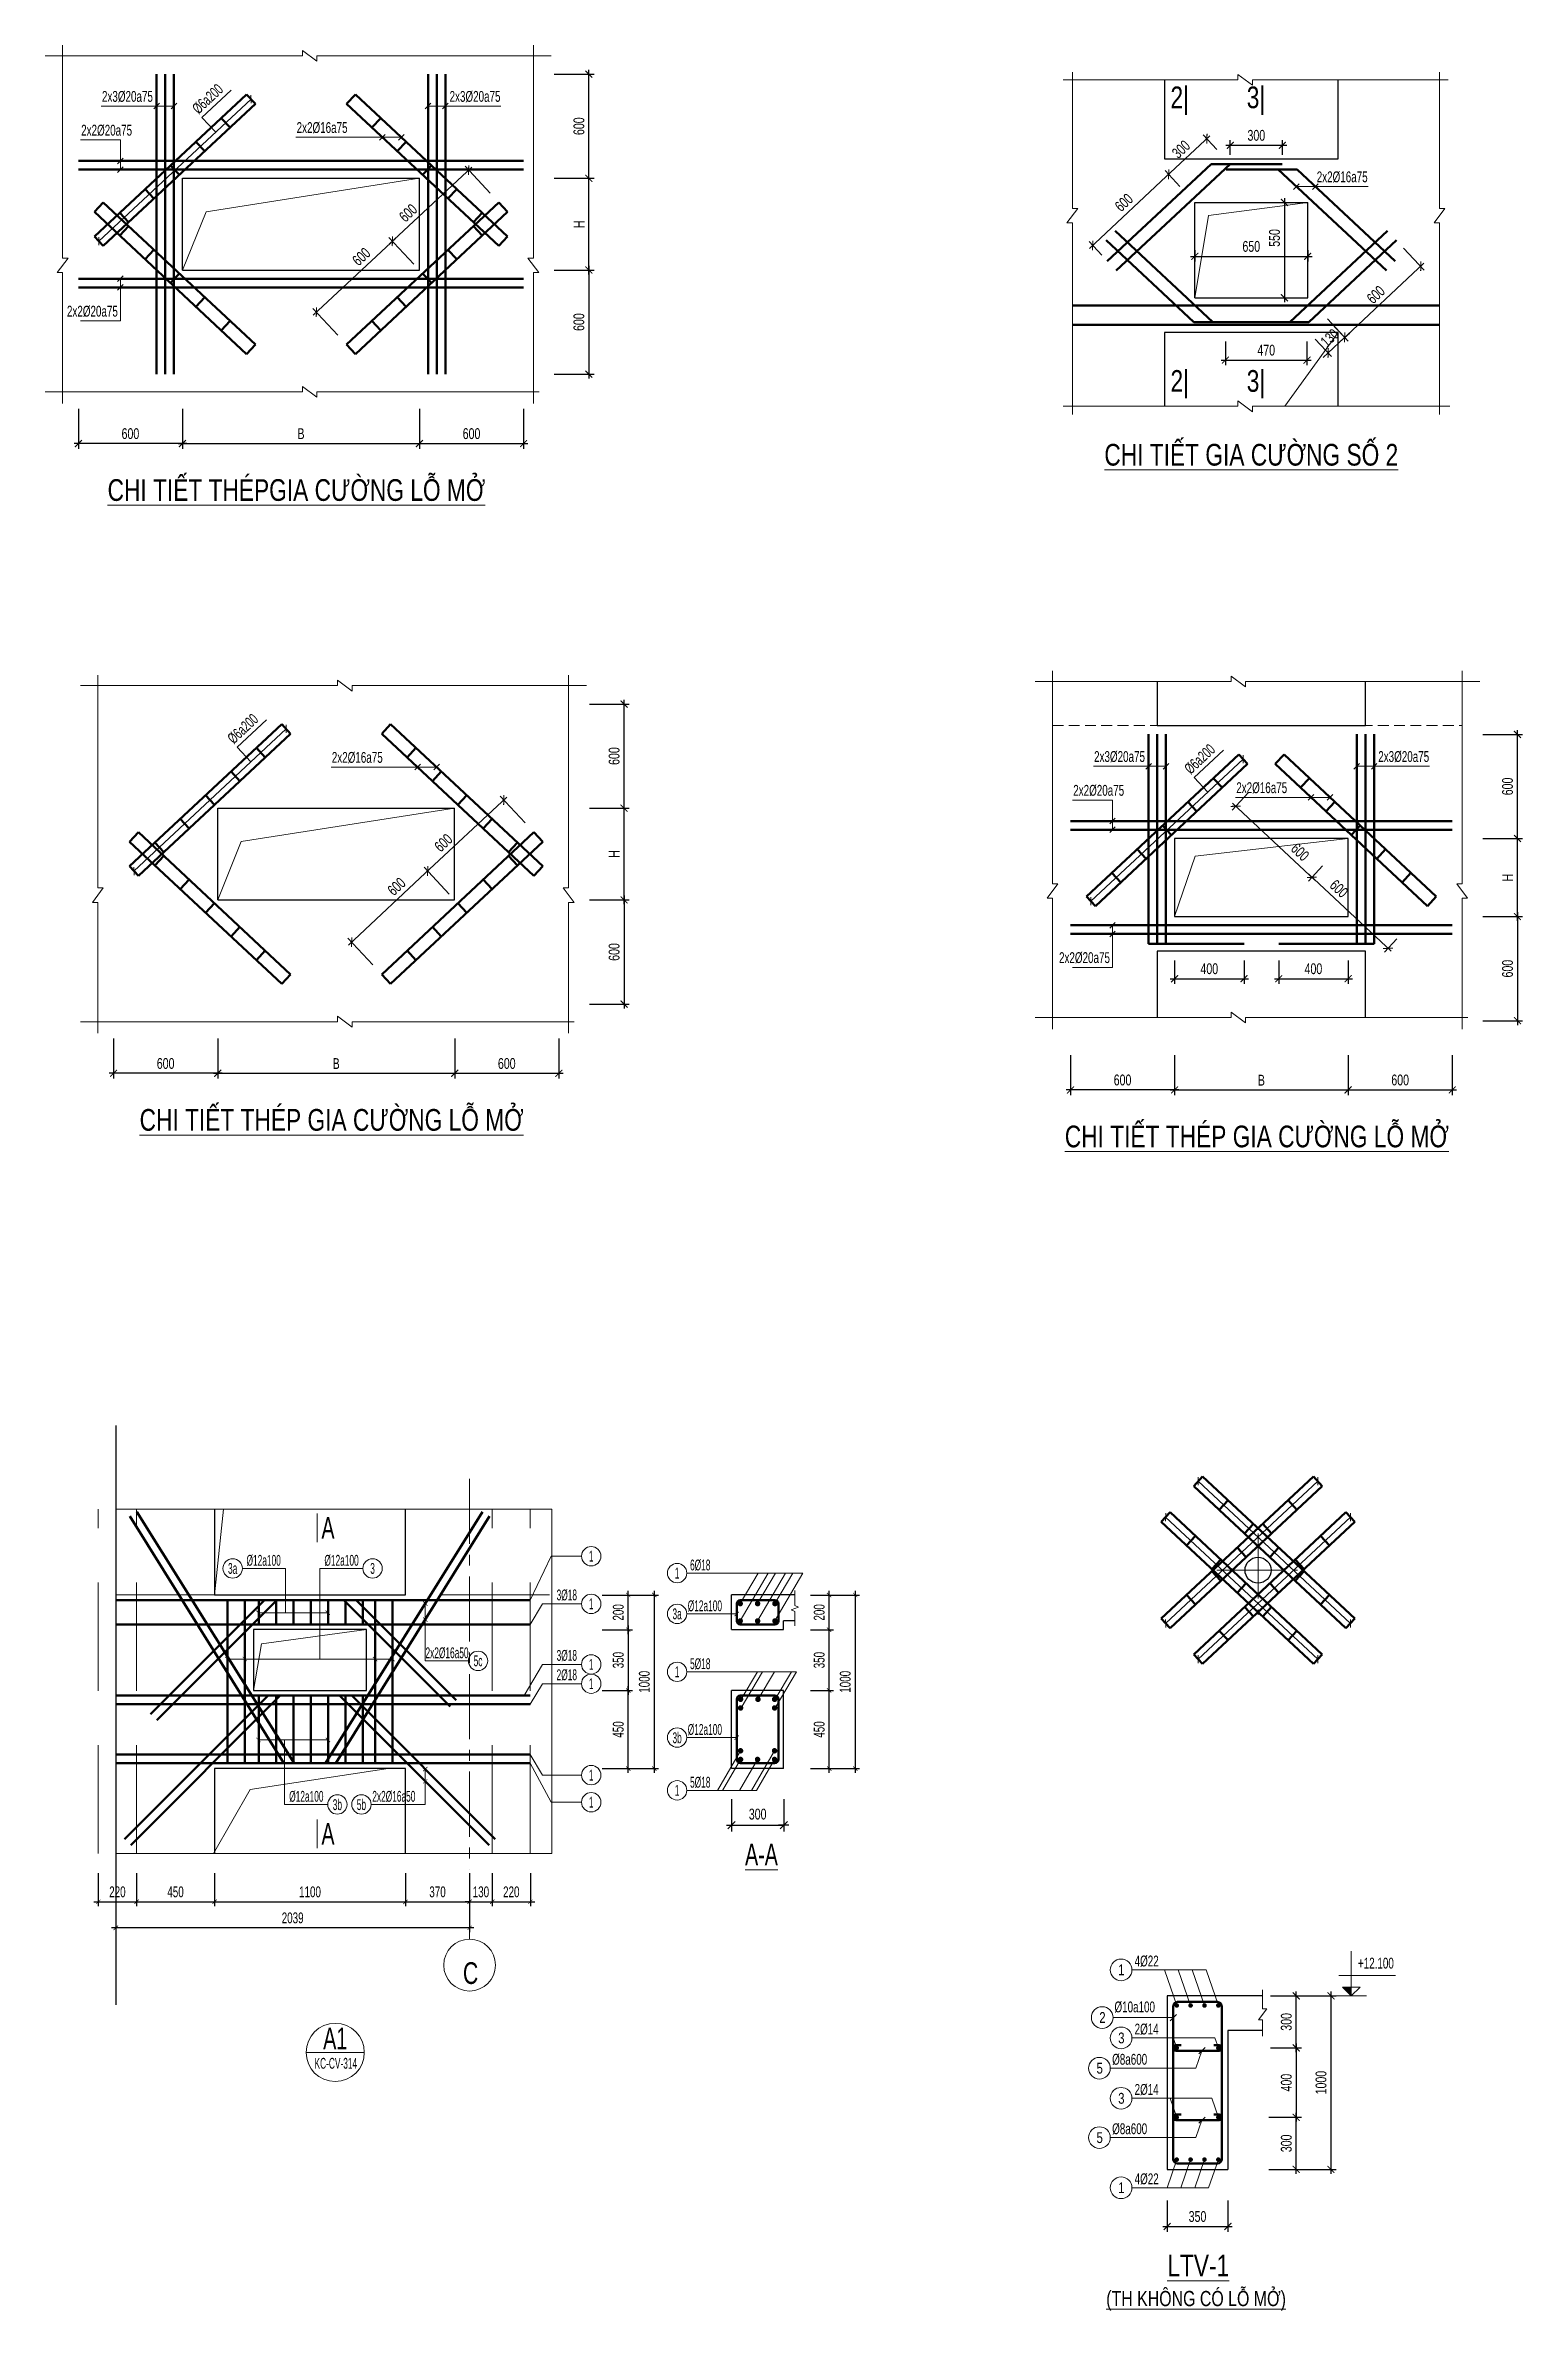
# Model space of a CAD drawing. Header units: millimetres. Extents: x -17374 to 181693, y -29783 to 15580.
# Drawn here: x 151638 to 160153, y -16317 to -3262 of the extents above; entities that cross this region are included whole.
import ezdxf
from ezdxf.enums import TextEntityAlignment as Align

# ---------------------------------------------------------------- set-up
doc = ezdxf.new("R2010")
doc.units = ezdxf.units.MM
doc.header["$LTSCALE"] = 250
doc.header["$MEASUREMENT"] = 0
doc.linetypes.add('CENTER2', pattern=[1.125, 0.75, -0.125, 0.125, -0.125])
doc.linetypes.add('HIDDEN', pattern=[0.375, 0.25, -0.125])
for name, color, linetype, lineweight in [('CDC.01.AXIS', 160, 'CENTER2', 13), ('CDC.02.DIM', 1, 'Continuous', 18), ('CDC.03.BORDER', 3, 'Continuous', 25), ('CDC.04.HIDDEN', 8, 'HIDDEN', 15), ('CDC.05.STEEL', 4, 'Continuous', 50), ('CDC.06.TEXT', 2, 'Continuous', 18), ('CDC.11.NOTE', 8, 'Continuous', 18), ('CDC.14.STEELNUM', 9, 'Continuous', 18), ('STEEL_NODE', 6, 'Continuous', 50)]:
    doc.layers.add(name, color=color, linetype=linetype, lineweight=lineweight)
doc.layers.add('DIM', color=1, linetype='Continuous')
doc.styles.add('ARIAL', font='arial.ttf', dxfattribs={"width": 0.65})
doc.styles.add('KCS_SMTEXT', font='arial.ttf', dxfattribs={"width": 0.7})
doc.styles.add('SMTEXT', font='arial.ttf', dxfattribs={"width": 0.7})
doc.styles.get("Standard").update_dxf_attribs({"font": 'arial.ttf'})
doc.dimstyles.new('DIM25', dxfattribs={"dimtxt": 62.5, "dimasz": 0.2, "dimexe": 36, "dimexo": 0, "dimgap": 32, "dimtad": 1, "dimdec": 0, "dimzin": 13, "dimdsep": 46, "dimtxsty": 'SMTEXT', "dimblk1": 'D', "dimblk2": 'D', "dimsah": 1, "dimcen": 0, "dimdle": 50, "dimclrd": 1, "dimclre": 1, "dimclrt": 2, "dimadec": 0, "dimazin": 0, "dimtfac": 1, "dimtdec": 0, "dimtix": 1, "dimtmove": 2, "dimatfit": 3, "dimldrblk": 'D', "dimfxl": 1, "dimtolj": 1, "dimtzin": 13, "dimarcsym": 0})
doc.dimstyles.new('KCS_DIM25', dxfattribs={"dimscale": 25, "dimtxt": 2.5, "dimasz": 1.6, "dimexe": 1.2, "dimexo": 0, "dimgap": 1, "dimtad": 1, "dimdec": 0, "dimzin": 0, "dimdsep": 46, "dimtxsty": 'KCS_SMTEXT', "dimblk": 'ARCHTICK', "dimcen": 0, "dimdle": 1, "dimclrd": 1, "dimclre": 1, "dimclrt": 2, "dimadec": 0, "dimazin": 0, "dimtfac": 1, "dimtdec": 0, "dimtix": 1, "dimtmove": 2, "dimatfit": 3, "dimfxl": 1, "dimtolj": 1, "dimtzin": 0, "dimarcsym": 0})

msp = doc.modelspace()

# ---------------------------------------------------------------- texts
at = {"layer": 'CDC.06.TEXT', "style": 'KCS_SMTEXT', "width": 0.65}
for s, p in [('2x3%%C20a75', (151965.13, -3587.48)), ('2x3%%C20a75', (153968.43, -3587.48)), ('2x2%%C20a75', (151845.07, -3782.28)), ('2x2%%C16a75', (153086.97, -3767.09)), ('2x2%%C16a75', (158966.17, -4051.02, 0)), ('2x2%%C20a75', (151763.18, -4825.36)), ('2x2%%C16a75', (153289.74, -7396.9)), ('2x3%%C20a75', (157682.9, -7391.85)), ('2x3%%C20a75', (159320.73, -7391.85)), ('2x2%%C20a75', (157562.84, -7586.64)), ('2x2%%C16a75', (158502.46, -7571.46)), ('2x2%%C20a75', (157480.95, -8550.81)), ('%%C10a100', (157800.44, -14597.95))]:
    msp.add_text(s, height=62.5, dxfattribs=at).set_placement(p)
for p in [(152521.41, -3661.74), (152724.18, -7291.55), (158239.18, -7466.11)]:
    msp.add_text('%%C6a200', height=62.5, rotation=43.025066, dxfattribs=at).set_placement(p)
at = {"layer": 'CDC.06.TEXT', "color": 4, "style": 'KCS_SMTEXT', "width": 0.75}
for s, p in [('2|', (158176.7, -3577.62)), ('3|', (158616.16, -3577.62)), ('2|', (158176.7, -5212.01)), ('3|', (158616.16, -5212.01))]:
    msp.add_text(s, height=125, dxfattribs=at).set_placement(p, align=Align.MIDDLE)
for s, height, p in [('%%UCHI TIẾT GIA CƯỜNG SỐ 2', 125, (158589.04, -5683.89, 0)), ('%%UCHI TIẾT THÉPGIA CƯỜNG LỖ MỞ', 125, (153085.9, -5887.23)), ('%%UCHI TIẾT THÉP GIA CƯỜNG LỖ MỞ', 125, (153288.67, -9517.04)), ('%%UCHI TIẾT THÉP GIA CƯỜNG LỖ MỞ', 125, (158620.93, -9612.69)), ('%%ULTV-1', 125, (158283.34, -16120.1)), ('%%U(TH KHÔNG CÓ LỖ MỞ)', 87.5, (158270.88, -16291.1))]:
    msp.add_text(s, height=height, dxfattribs=at).set_placement(p, align=Align.CENTER)
at = {"layer": 'CDC.06.TEXT', "color": 6, "style": 'ARIAL', "width": 0.65}
for p in [(153229.92, -11806.34), (153229.92, -13569.53)]:
    msp.add_text('A', height=125, dxfattribs=at).set_placement(p, align=Align.MIDDLE_LEFT)
at = {"layer": 'CDC.06.TEXT', "color": 2, "linetype": 'ByBlock', "style": 'ARIAL', "width": 0.55}
msp.add_text('%%C12a100', height=62.5, rotation=360, dxfattribs=at).set_placement((152897.05, -11992.84), align=Align.MIDDLE)
for s, p in [('%%C12a100', (153345.87, -11992.84)), ('6%%C18', (155413.17, -12019.8, 0)), ('%%C12a100', (155439.88, -12254.92)), ('2x2%%C16a50', (153953.76, -12525.78)), ('5%%C18', (155413.17, -12588.77, 0)), ('%%C12a100', (155439.88, -12967.59)), ('5%%C18', (155413.17, -13271.83, 0)), ('%%C12a100', (153143.01, -13353.03)), ('2x2%%C16a50', (153647.15, -13352.92)), ('KC-CV-314', (153312.95, -14891.6))]:
    msp.add_text(s, height=62.5, dxfattribs=at).set_placement(p, align=Align.MIDDLE)
for s, p in [('3%%C18', (154585.34, -12223.75)), ('3%%C18', (154585.34, -12572.17)), ('2%%C18', (154585.34, -12683.75))]:
    msp.add_text(s, height=62.5, dxfattribs=at).set_placement(p)
at = {"layer": 'CDC.06.TEXT', "color": 6, "style": 'ARIAL', "width": 0.65}
msp.add_text('%%UA-A', height=125, dxfattribs=at).set_placement((155765.94, -13750.78), align=Align.CENTER)
at = {"layer": 'CDC.06.TEXT', "style": 'KCS_SMTEXT', "width": 0.65}
for s, p in [('4%%C22', (157985.92, -14333.39)), ('+12.100', (159307.2, -14345.7)), ('2%%C14', (157985.92, -14725.52)), ('%%C8a600', (157888.07, -14899.93)), ('2%%C14', (157985.92, -15073.46)), ('%%C8a600', (157888.07, -15300.09)), ('4%%C22', (157985.92, -15588.73))]:
    msp.add_text(s, height=62.5, dxfattribs=at).set_placement(p, align=Align.CENTER)
at = {"layer": 'CDC.06.TEXT', "color": 6, "style": 'ARIAL', "width": 0.65}
msp.add_text('A1', height=125, dxfattribs=at).set_placement((153309.43, -14748.1), align=Align.MIDDLE_CENTER)
at = {"layer": 'CDC.06.TEXT', "insert": (154089.56, -14436.06), "char_height": 125, "width": 116.16, "attachment_point": 8, "line_spacing_factor": 0.938532}
msp.add_mtext('{\\fArial|b0|i0|c0|p34;\\W0.7;C}', dxfattribs=at)
at = {"layer": 'CDC.14.STEELNUM', "color": 2, "linetype": 'ByBlock', "style": 'ARIAL', "width": 0.55}
msp.add_text('3a', height=62.5, rotation=360, dxfattribs=at).set_placement((152718.27, -12039.62), align=Align.MIDDLE)
for s, p in [('3', (153524.65, -12039.62)), ('1', (154784.76, -11969.18)), ('1', (155279.77, -12066.58, 0)), ('1', (154784.76, -12244.2)), ('3a', (155279.77, -12301.69)), ('5c', (154132.55, -12572.56)), ('1', (154784.76, -12592.62)), ('1', (155279.77, -12635.55, 0)), ('1', (154784.76, -12704.2)), ('3b', (155279.77, -13014.37)), ('1', (154784.76, -13230.98)), ('1', (155279.77, -13318.61, 0)), ('3b', (153321.79, -13399.81)), ('5b', (153460.44, -13399.7)), ('1', (154784.76, -13387.12))]:
    msp.add_text(s, height=62.5, dxfattribs=at).set_placement(p, align=Align.MIDDLE)
at = {"layer": 'CDC.14.STEELNUM', "color": 2, "style": 'KCS_SMTEXT', "width": 0.75}
for s, p in [('1', (157840.11, -14353.39)), ('2', (157731.14, -14627.95)), ('3', (157840.11, -14745.52)), ('5', (157715.11, -14919.93)), ('3', (157840.11, -15093.46)), ('5', (157715.11, -15320.09)), ('1', (157840.11, -15608.73))]:
    msp.add_text(s, height=62.5, dxfattribs=at).set_placement(p, align=Align.MIDDLE_CENTER)

# ---------------------------------------------------------------- blocks, each defined once
blk = doc.blocks.new('_ArchTick')
at = {"color": 0, "linetype": 'ByBlock', "const_width": 0.15}
blk.add_lwpolyline([(-0.5, -0.5), (0.5, 0.5)], dxfattribs=at)
blk = doc.blocks.new('*D34')
at = {"layer": 'CDC.02.DIM', "color": 1, "lineweight": -2, "transparency": 16777216}
for p, q in [((158999, -7991), (158918, -8078)), ((159395, -8483), (158920, -8039)), ((159428, -8411), (159356, -8488))]:
    blk.add_line(p, q, dxfattribs=at)
at = {"layer": 'Defpoints', "color": 0, "transparency": 16777216}
for p in [(158938, -8057), (158999, -7991), (159428, -8411)]:
    blk.add_point(p, dxfattribs=at)
at = {"layer": 'CDC.02.DIM', "color": 1, "lineweight": -2, "transparency": 16777216, "xscale": 40, "yscale": 40, "zscale": 40}
for p, rotation in [((158938, -8057), 136.9749340069811), ((159377, -8466), 316.9749340069811)]:
    blk.add_blockref('_ArchTick', p, dxfattribs=dict(at, rotation=rotation))
at = {"layer": 'CDC.02.DIM', "color": 2, "transparency": 16777216, "insert": (159094, -8122), "char_height": 62.5, "attachment_point": 5, "rotation": 316.9749, "style": 'KCS_SMTEXT'}
blk.add_mtext('\\A1;600', dxfattribs=at)
blk = doc.blocks.new('*D35')
at = {"layer": 'CDC.02.DIM', "color": 1, "lineweight": -2, "transparency": 16777216}
for p, q in [((158571, -7570), (158479, -7669)), ((158956, -8074), (158481, -7630)), ((158999, -7991), (158918, -8078))]:
    blk.add_line(p, q, dxfattribs=at)
at = {"layer": 'Defpoints', "color": 0, "transparency": 16777216}
for p in [(158571, -7570), (158499, -7647), (158999, -7991)]:
    blk.add_point(p, dxfattribs=at)
at = {"layer": 'CDC.02.DIM', "color": 1, "lineweight": -2, "transparency": 16777216, "xscale": 40, "yscale": 40, "zscale": 40}
for p, rotation in [((158499, -7647), 136.9749340069811), ((158938, -8057), 316.9749340069811)]:
    blk.add_blockref('_ArchTick', p, dxfattribs=dict(at, rotation=rotation))
at = {"layer": 'CDC.02.DIM', "color": 2, "transparency": 16777216, "insert": (158870, -7911), "char_height": 62.5, "attachment_point": 5, "rotation": 316.9749, "style": 'KCS_SMTEXT'}
blk.add_mtext('\\A1;600', dxfattribs=at)
blk = doc.blocks.new('*D36')
at = {"layer": 'CDC.02.DIM', "color": 1, "lineweight": -2, "transparency": 16777216}
for p, q in [((159923, -7833), (160153, -7833)), ((160123, -8308), (160123, -7808)), ((159923, -8283), (160153, -8283))]:
    blk.add_line(p, q, dxfattribs=at)
at = {"layer": 'Defpoints', "color": 0, "transparency": 16777216}
for p in [(159923, -7833), (160123, -7833), (159923, -8283)]:
    blk.add_point(p, dxfattribs=at)
at = {"layer": 'CDC.02.DIM', "color": 1, "lineweight": -2, "transparency": 16777216, "xscale": 40, "yscale": 40, "zscale": 40}
for p, rotation in [((160123, -7833), 90), ((160123, -8283), 270)]:
    blk.add_blockref('_ArchTick', p, dxfattribs=dict(at, rotation=rotation))
at = {"layer": 'CDC.02.DIM', "color": 2, "transparency": 16777216, "insert": (160067, -8058), "char_height": 62.5, "attachment_point": 5, "rotation": 90, "style": 'KCS_SMTEXT'}
blk.add_mtext('\\A1;H', dxfattribs=at)
blk = doc.blocks.new('*D37')
at = {"layer": 'CDC.02.DIM', "color": 1, "lineweight": -2, "transparency": 16777216}
for p, q in [((158147, -9082), (158147, -9312)), ((159147, -9082), (159147, -9312)), ((158122, -9282), (159172, -9282))]:
    blk.add_line(p, q, dxfattribs=at)
at = {"layer": 'Defpoints', "color": 0, "transparency": 16777216}
for p in [(158147, -9082), (159147, -9082), (159147, -9282)]:
    blk.add_point(p, dxfattribs=at)
at = {"layer": 'CDC.02.DIM', "color": 1, "lineweight": -2, "transparency": 16777216, "xscale": 40, "yscale": 40, "zscale": 40, "rotation": 180}
blk.add_blockref('_ArchTick', (158147, -9282), dxfattribs=at)
at = {"layer": 'CDC.02.DIM', "color": 1, "lineweight": -2, "transparency": 16777216, "xscale": 40, "yscale": 40, "zscale": 40}
blk.add_blockref('_ArchTick', (159147, -9282), dxfattribs=at)
at = {"layer": 'CDC.02.DIM', "color": 2, "transparency": 16777216, "insert": (158647, -9226), "char_height": 62.5, "attachment_point": 5, "style": 'KCS_SMTEXT'}
blk.add_mtext('\\A1;B', dxfattribs=at)
blk = doc.blocks.new('*D38')
at = {"layer": 'CDC.02.DIM', "color": 1, "lineweight": -2, "transparency": 16777216}
for p, q in [((159147, -9082), (159147, -9312)), ((159747, -9082), (159747, -9312)), ((159122, -9282), (159772, -9282))]:
    blk.add_line(p, q, dxfattribs=at)
at = {"layer": 'Defpoints', "color": 0, "transparency": 16777216}
for p in [(159147, -9082), (159747, -9082), (159747, -9282)]:
    blk.add_point(p, dxfattribs=at)
at = {"layer": 'CDC.02.DIM', "color": 1, "lineweight": -2, "transparency": 16777216, "xscale": 40, "yscale": 40, "zscale": 40, "rotation": 180}
blk.add_blockref('_ArchTick', (159147, -9282), dxfattribs=at)
at = {"layer": 'CDC.02.DIM', "color": 1, "lineweight": -2, "transparency": 16777216, "xscale": 40, "yscale": 40, "zscale": 40}
blk.add_blockref('_ArchTick', (159747, -9282), dxfattribs=at)
at = {"layer": 'CDC.02.DIM', "color": 2, "transparency": 16777216, "insert": (159447, -9225), "char_height": 62.5, "attachment_point": 5, "style": 'KCS_SMTEXT'}
blk.add_mtext('\\A1;600', dxfattribs=at)
blk = doc.blocks.new('*D39')
at = {"layer": 'CDC.02.DIM', "color": 1, "lineweight": -2, "transparency": 16777216}
for p, q in [((157547, -9082), (157547, -9312)), ((158147, -9082), (158147, -9312)), ((158172, -9282), (157522, -9282))]:
    blk.add_line(p, q, dxfattribs=at)
at = {"layer": 'Defpoints', "color": 0, "transparency": 16777216}
for p in [(157547, -9082), (158147, -9082), (157547, -9282)]:
    blk.add_point(p, dxfattribs=at)
at = {"layer": 'CDC.02.DIM', "color": 1, "lineweight": -2, "transparency": 16777216, "xscale": 40, "yscale": 40, "zscale": 40, "rotation": 180}
blk.add_blockref('_ArchTick', (157547, -9282), dxfattribs=at)
at = {"layer": 'CDC.02.DIM', "color": 1, "lineweight": -2, "transparency": 16777216, "xscale": 40, "yscale": 40, "zscale": 40}
blk.add_blockref('_ArchTick', (158147, -9282), dxfattribs=at)
at = {"layer": 'CDC.02.DIM', "color": 2, "transparency": 16777216, "insert": (157847, -9225), "char_height": 62.5, "attachment_point": 5, "style": 'KCS_SMTEXT'}
blk.add_mtext('\\A1;600', dxfattribs=at)
blk = doc.blocks.new('*D40')
at = {"layer": 'CDC.02.DIM', "color": 1, "lineweight": -2, "transparency": 16777216}
for p, q in [((159923, -8283), (160153, -8283)), ((160123, -8258), (160123, -8908)), ((159923, -8883), (160153, -8883))]:
    blk.add_line(p, q, dxfattribs=at)
at = {"layer": 'Defpoints', "color": 0, "transparency": 16777216}
for p in [(159923, -8283), (159923, -8883), (160123, -8883)]:
    blk.add_point(p, dxfattribs=at)
at = {"layer": 'CDC.02.DIM', "color": 1, "lineweight": -2, "transparency": 16777216, "xscale": 40, "yscale": 40, "zscale": 40}
for p, rotation in [((160123, -8283), 90), ((160123, -8883), 270)]:
    blk.add_blockref('_ArchTick', p, dxfattribs=dict(at, rotation=rotation))
at = {"layer": 'CDC.02.DIM', "color": 2, "transparency": 16777216, "insert": (160066, -8583), "char_height": 62.5, "attachment_point": 5, "rotation": 90, "style": 'KCS_SMTEXT'}
blk.add_mtext('\\A1;600', dxfattribs=at)
blk = doc.blocks.new('*D41')
at = {"layer": 'CDC.02.DIM', "color": 1, "lineweight": -2, "transparency": 16777216}
for p, q in [((159923, -7233), (160153, -7233)), ((160123, -7858), (160123, -7208)), ((159923, -7833), (160153, -7833))]:
    blk.add_line(p, q, dxfattribs=at)
at = {"layer": 'Defpoints', "color": 0, "transparency": 16777216}
for p in [(159923, -7233), (160123, -7233), (159923, -7833)]:
    blk.add_point(p, dxfattribs=at)
at = {"layer": 'CDC.02.DIM', "color": 1, "lineweight": -2, "transparency": 16777216, "xscale": 40, "yscale": 40, "zscale": 40}
for p, rotation in [((160123, -7233), 90), ((160123, -7833), 270)]:
    blk.add_blockref('_ArchTick', p, dxfattribs=dict(at, rotation=rotation))
at = {"layer": 'CDC.02.DIM', "color": 2, "transparency": 16777216, "insert": (160066, -7533), "char_height": 62.5, "attachment_point": 5, "rotation": 90, "style": 'KCS_SMTEXT'}
blk.add_mtext('\\A1;600', dxfattribs=at)
blk = doc.blocks.new('*D42')
at = {"layer": 'CDC.02.DIM', "color": 1, "lineweight": -2, "transparency": 16777216}
for p, q in [((158147, -8536), (158147, -8671)), ((158547, -8536), (158547, -8671)), ((158122, -8641), (158572, -8641))]:
    blk.add_line(p, q, dxfattribs=at)
at = {"layer": 'Defpoints', "color": 0, "transparency": 16777216}
for p in [(158147, -8536), (158547, -8536), (158547, -8641)]:
    blk.add_point(p, dxfattribs=at)
at = {"layer": 'CDC.02.DIM', "color": 1, "lineweight": -2, "transparency": 16777216, "xscale": 40, "yscale": 40, "zscale": 40, "rotation": 180}
blk.add_blockref('_ArchTick', (158147, -8641), dxfattribs=at)
at = {"layer": 'CDC.02.DIM', "color": 1, "lineweight": -2, "transparency": 16777216, "xscale": 40, "yscale": 40, "zscale": 40}
blk.add_blockref('_ArchTick', (158547, -8641), dxfattribs=at)
at = {"layer": 'CDC.02.DIM', "color": 2, "transparency": 16777216, "insert": (158347, -8584), "char_height": 62.5, "attachment_point": 5, "style": 'KCS_SMTEXT'}
blk.add_mtext('\\A1;400', dxfattribs=at)
blk = doc.blocks.new('*D43')
at = {"layer": 'CDC.02.DIM', "color": 1, "lineweight": -2, "transparency": 16777216}
for p, q in [((158747, -8536), (158747, -8671)), ((159147, -8536), (159147, -8671)), ((158722, -8641), (159172, -8641))]:
    blk.add_line(p, q, dxfattribs=at)
at = {"layer": 'Defpoints', "color": 0, "transparency": 16777216}
for p in [(158747, -8536), (159147, -8536), (159147, -8641)]:
    blk.add_point(p, dxfattribs=at)
at = {"layer": 'CDC.02.DIM', "color": 1, "lineweight": -2, "transparency": 16777216, "xscale": 40, "yscale": 40, "zscale": 40, "rotation": 180}
blk.add_blockref('_ArchTick', (158747, -8641), dxfattribs=at)
at = {"layer": 'CDC.02.DIM', "color": 1, "lineweight": -2, "transparency": 16777216, "xscale": 40, "yscale": 40, "zscale": 40}
blk.add_blockref('_ArchTick', (159147, -8641), dxfattribs=at)
at = {"layer": 'CDC.02.DIM', "color": 2, "transparency": 16777216, "insert": (158947, -8584), "char_height": 62.5, "attachment_point": 5, "style": 'KCS_SMTEXT'}
blk.add_mtext('\\A1;400', dxfattribs=at)
blk = doc.blocks.new('*D44')
at = {"layer": 'CDC.02.DIM', "color": 1, "lineweight": -2, "transparency": 16777216}
for p, q in [((153183, -4817), (153658, -4374)), ((153763, -4523), (153619, -4369)), ((153324, -4932), (153180, -4778))]:
    blk.add_line(p, q, dxfattribs=at)
at = {"layer": 'Defpoints', "color": 0, "transparency": 16777216}
for p in [(153639, -4391), (153763, -4523), (153324, -4932)]:
    blk.add_point(p, dxfattribs=at)
at = {"layer": 'CDC.02.DIM', "color": 1, "lineweight": -2, "transparency": 16777216, "xscale": 40, "yscale": 40, "zscale": 40}
for p, rotation in [((153639, -4391), 43.02506598910927), ((153201, -4800), 223.0250659891093)]:
    blk.add_blockref('_ArchTick', p, dxfattribs=dict(at, rotation=rotation))
at = {"layer": 'CDC.02.DIM', "color": 2, "transparency": 16777216, "insert": (153460, -4480), "char_height": 62.5, "attachment_point": 5, "rotation": 43.0251, "style": 'KCS_SMTEXT'}
blk.add_mtext('\\A1;600', dxfattribs=at)
blk = doc.blocks.new('*D45')
at = {"layer": 'CDC.02.DIM', "color": 1, "lineweight": -2, "transparency": 16777216}
for p, q in [((153621, -4408), (154096, -3964)), ((154202, -4113), (154058, -3959)), ((153763, -4523), (153619, -4369))]:
    blk.add_line(p, q, dxfattribs=at)
at = {"layer": 'Defpoints', "color": 0, "transparency": 16777216}
for p in [(154078, -3981), (154202, -4113), (153763, -4523)]:
    blk.add_point(p, dxfattribs=at)
at = {"layer": 'CDC.02.DIM', "color": 1, "lineweight": -2, "transparency": 16777216, "xscale": 40, "yscale": 40, "zscale": 40}
for p, rotation in [((154078, -3981), 43.02506598910927), ((153639, -4391), 223.0250659891093)]:
    blk.add_blockref('_ArchTick', p, dxfattribs=dict(at, rotation=rotation))
at = {"layer": 'CDC.02.DIM', "color": 2, "transparency": 16777216, "insert": (153730, -4228), "char_height": 62.5, "attachment_point": 5, "rotation": 43.0251, "style": 'KCS_SMTEXT'}
blk.add_mtext('\\A1;600', dxfattribs=at)
blk = doc.blocks.new('*D46')
at = {"layer": 'CDC.02.DIM', "color": 1, "lineweight": -2, "transparency": 16777216}
for p, q in [((154571, -4028), (154801, -4028)), ((154771, -4582), (154771, -4003)), ((154571, -4557), (154801, -4557))]:
    blk.add_line(p, q, dxfattribs=at)
at = {"layer": 'Defpoints', "color": 0, "transparency": 16777216}
for p in [(154571, -4028), (154771, -4028), (154571, -4557)]:
    blk.add_point(p, dxfattribs=at)
at = {"layer": 'CDC.02.DIM', "color": 1, "lineweight": -2, "transparency": 16777216, "xscale": 40, "yscale": 40, "zscale": 40}
for p, rotation in [((154771, -4028), 90), ((154771, -4557), 270)]:
    blk.add_blockref('_ArchTick', p, dxfattribs=dict(at, rotation=rotation))
at = {"layer": 'CDC.02.DIM', "color": 2, "transparency": 16777216, "insert": (154715, -4293), "char_height": 62.5, "attachment_point": 5, "rotation": 90, "style": 'KCS_SMTEXT'}
blk.add_mtext('\\A1;H', dxfattribs=at)
blk = doc.blocks.new('*D47')
at = {"layer": 'CDC.02.DIM', "color": 1, "lineweight": -2, "transparency": 16777216}
for p, q in [((152429, -5357), (152429, -5587)), ((153795, -5357), (153795, -5587)), ((152404, -5557), (153820, -5557))]:
    blk.add_line(p, q, dxfattribs=at)
at = {"layer": 'Defpoints', "color": 0, "transparency": 16777216}
for p in [(152429, -5357), (153795, -5357), (153795, -5557)]:
    blk.add_point(p, dxfattribs=at)
at = {"layer": 'CDC.02.DIM', "color": 1, "lineweight": -2, "transparency": 16777216, "xscale": 40, "yscale": 40, "zscale": 40, "rotation": 180}
blk.add_blockref('_ArchTick', (152429, -5557), dxfattribs=at)
at = {"layer": 'CDC.02.DIM', "color": 1, "lineweight": -2, "transparency": 16777216, "xscale": 40, "yscale": 40, "zscale": 40}
blk.add_blockref('_ArchTick', (153795, -5557), dxfattribs=at)
at = {"layer": 'CDC.02.DIM', "color": 2, "transparency": 16777216, "insert": (153112, -5500), "char_height": 62.5, "attachment_point": 5, "style": 'KCS_SMTEXT'}
blk.add_mtext('\\A1;B', dxfattribs=at)
blk = doc.blocks.new('*D48')
at = {"layer": 'CDC.02.DIM', "color": 1, "lineweight": -2, "transparency": 16777216}
for p, q in [((153795, -5357), (153795, -5587)), ((154395, -5357), (154395, -5587)), ((153770, -5557), (154420, -5557))]:
    blk.add_line(p, q, dxfattribs=at)
at = {"layer": 'Defpoints', "color": 0, "transparency": 16777216}
for p in [(153795, -5357), (154395, -5357), (154395, -5557)]:
    blk.add_point(p, dxfattribs=at)
at = {"layer": 'CDC.02.DIM', "color": 1, "lineweight": -2, "transparency": 16777216, "xscale": 40, "yscale": 40, "zscale": 40, "rotation": 180}
blk.add_blockref('_ArchTick', (153795, -5557), dxfattribs=at)
at = {"layer": 'CDC.02.DIM', "color": 1, "lineweight": -2, "transparency": 16777216, "xscale": 40, "yscale": 40, "zscale": 40}
blk.add_blockref('_ArchTick', (154395, -5557), dxfattribs=at)
at = {"layer": 'CDC.02.DIM', "color": 2, "transparency": 16777216, "insert": (154095, -5500), "char_height": 62.5, "attachment_point": 5, "style": 'KCS_SMTEXT'}
blk.add_mtext('\\A1;600', dxfattribs=at)
blk = doc.blocks.new('*D49')
at = {"layer": 'CDC.02.DIM', "color": 1, "lineweight": -2, "transparency": 16777216}
for p, q in [((151829, -5357), (151829, -5587)), ((152429, -5357), (152429, -5587)), ((152454, -5557), (151804, -5557))]:
    blk.add_line(p, q, dxfattribs=at)
at = {"layer": 'Defpoints', "color": 0, "transparency": 16777216}
for p in [(151829, -5357), (152429, -5357), (151829, -5557)]:
    blk.add_point(p, dxfattribs=at)
at = {"layer": 'CDC.02.DIM', "color": 1, "lineweight": -2, "transparency": 16777216, "xscale": 40, "yscale": 40, "zscale": 40, "rotation": 180}
blk.add_blockref('_ArchTick', (151829, -5557), dxfattribs=at)
at = {"layer": 'CDC.02.DIM', "color": 1, "lineweight": -2, "transparency": 16777216, "xscale": 40, "yscale": 40, "zscale": 40}
blk.add_blockref('_ArchTick', (152429, -5557), dxfattribs=at)
at = {"layer": 'CDC.02.DIM', "color": 2, "transparency": 16777216, "insert": (152129, -5500), "char_height": 62.5, "attachment_point": 5, "style": 'KCS_SMTEXT'}
blk.add_mtext('\\A1;600', dxfattribs=at)
blk = doc.blocks.new('*D50')
at = {"layer": 'CDC.02.DIM', "color": 1, "lineweight": -2, "transparency": 16777216}
for p, q in [((154571, -4557), (154801, -4557)), ((154771, -4532), (154771, -5182)), ((154571, -5157), (154801, -5157))]:
    blk.add_line(p, q, dxfattribs=at)
at = {"layer": 'Defpoints', "color": 0, "transparency": 16777216}
for p in [(154571, -4557), (154571, -5157), (154771, -5157)]:
    blk.add_point(p, dxfattribs=at)
at = {"layer": 'CDC.02.DIM', "color": 1, "lineweight": -2, "transparency": 16777216, "xscale": 40, "yscale": 40, "zscale": 40}
for p, rotation in [((154771, -4557), 90), ((154771, -5157), 270)]:
    blk.add_blockref('_ArchTick', p, dxfattribs=dict(at, rotation=rotation))
at = {"layer": 'CDC.02.DIM', "color": 2, "transparency": 16777216, "insert": (154714, -4857), "char_height": 62.5, "attachment_point": 5, "rotation": 90, "style": 'KCS_SMTEXT'}
blk.add_mtext('\\A1;600', dxfattribs=at)
blk = doc.blocks.new('*D51')
at = {"layer": 'CDC.02.DIM', "color": 1, "lineweight": -2, "transparency": 16777216}
for p, q in [((154571, -3428), (154801, -3428)), ((154771, -4053), (154771, -3403)), ((154571, -4028), (154801, -4028))]:
    blk.add_line(p, q, dxfattribs=at)
at = {"layer": 'Defpoints', "color": 0, "transparency": 16777216}
for p in [(154571, -3428), (154771, -3428), (154571, -4028)]:
    blk.add_point(p, dxfattribs=at)
at = {"layer": 'CDC.02.DIM', "color": 1, "lineweight": -2, "transparency": 16777216, "xscale": 40, "yscale": 40, "zscale": 40}
for p, rotation in [((154771, -3428), 90), ((154771, -4028), 270)]:
    blk.add_blockref('_ArchTick', p, dxfattribs=dict(at, rotation=rotation))
at = {"layer": 'CDC.02.DIM', "color": 2, "transparency": 16777216, "insert": (154714, -3728), "char_height": 62.5, "attachment_point": 5, "rotation": 90, "style": 'KCS_SMTEXT'}
blk.add_mtext('\\A1;600', dxfattribs=at)
blk = doc.blocks.new('*D52')
at = {"layer": 'CDC.02.DIM', "color": 1, "lineweight": -2, "transparency": 16777216}
for p, q in [((153385, -8447), (153861, -8003)), ((153966, -8153), (153822, -7998)), ((153527, -8562), (153383, -8408))]:
    blk.add_line(p, q, dxfattribs=at)
at = {"layer": 'Defpoints', "color": 0, "transparency": 16777216}
for p in [(153842, -8020), (153966, -8153), (153527, -8562)]:
    blk.add_point(p, dxfattribs=at)
at = {"layer": 'CDC.02.DIM', "color": 1, "lineweight": -2, "transparency": 16777216, "xscale": 40, "yscale": 40, "zscale": 40}
for p, rotation in [((153842, -8020), 43.02506598910927), ((153404, -8430), 223.0250659891093)]:
    blk.add_blockref('_ArchTick', p, dxfattribs=dict(at, rotation=rotation))
at = {"layer": 'CDC.02.DIM', "color": 2, "transparency": 16777216, "insert": (153663, -8110), "char_height": 62.5, "attachment_point": 5, "rotation": 43.0251, "style": 'KCS_SMTEXT'}
blk.add_mtext('\\A1;600', dxfattribs=at)
blk = doc.blocks.new('*D53')
at = {"layer": 'CDC.02.DIM', "color": 1, "lineweight": -2, "transparency": 16777216}
for p, q in [((153824, -8037), (154299, -7594)), ((154404, -7743), (154260, -7589)), ((153966, -8153), (153822, -7998))]:
    blk.add_line(p, q, dxfattribs=at)
at = {"layer": 'Defpoints', "color": 0, "transparency": 16777216}
for p in [(154281, -7611), (154404, -7743), (153966, -8153)]:
    blk.add_point(p, dxfattribs=at)
at = {"layer": 'CDC.02.DIM', "color": 1, "lineweight": -2, "transparency": 16777216, "xscale": 40, "yscale": 40, "zscale": 40}
for p, rotation in [((154281, -7611), 43.02506598910927), ((153842, -8020), 223.0250659891093)]:
    blk.add_blockref('_ArchTick', p, dxfattribs=dict(at, rotation=rotation))
at = {"layer": 'CDC.02.DIM', "color": 2, "transparency": 16777216, "insert": (153933, -7858), "char_height": 62.5, "attachment_point": 5, "rotation": 43.0251, "style": 'KCS_SMTEXT'}
blk.add_mtext('\\A1;600', dxfattribs=at)
blk = doc.blocks.new('*D54')
at = {"layer": 'CDC.02.DIM', "color": 1, "lineweight": -2, "transparency": 16777216}
for p, q in [((154774, -7658), (155004, -7658)), ((154974, -8212), (154974, -7633)), ((154774, -8187), (155004, -8187))]:
    blk.add_line(p, q, dxfattribs=at)
at = {"layer": 'Defpoints', "color": 0, "transparency": 16777216}
for p in [(154774, -7658), (154974, -7658), (154774, -8187)]:
    blk.add_point(p, dxfattribs=at)
at = {"layer": 'CDC.02.DIM', "color": 1, "lineweight": -2, "transparency": 16777216, "xscale": 40, "yscale": 40, "zscale": 40}
for p, rotation in [((154974, -7658), 90), ((154974, -8187), 270)]:
    blk.add_blockref('_ArchTick', p, dxfattribs=dict(at, rotation=rotation))
at = {"layer": 'CDC.02.DIM', "color": 2, "transparency": 16777216, "insert": (154917, -7922), "char_height": 62.5, "attachment_point": 5, "rotation": 90, "style": 'KCS_SMTEXT'}
blk.add_mtext('\\A1;H', dxfattribs=at)
blk = doc.blocks.new('*D55')
at = {"layer": 'CDC.02.DIM', "color": 1, "lineweight": -2, "transparency": 16777216}
for p, q in [((152632, -8986), (152632, -9216)), ((153998, -8986), (153998, -9216)), ((152607, -9186), (154023, -9186))]:
    blk.add_line(p, q, dxfattribs=at)
at = {"layer": 'Defpoints', "color": 0, "transparency": 16777216}
for p in [(152632, -8986), (153998, -8986), (153998, -9186)]:
    blk.add_point(p, dxfattribs=at)
at = {"layer": 'CDC.02.DIM', "color": 1, "lineweight": -2, "transparency": 16777216, "xscale": 40, "yscale": 40, "zscale": 40, "rotation": 180}
blk.add_blockref('_ArchTick', (152632, -9186), dxfattribs=at)
at = {"layer": 'CDC.02.DIM', "color": 1, "lineweight": -2, "transparency": 16777216, "xscale": 40, "yscale": 40, "zscale": 40}
blk.add_blockref('_ArchTick', (153998, -9186), dxfattribs=at)
at = {"layer": 'CDC.02.DIM', "color": 2, "transparency": 16777216, "insert": (153315, -9130), "char_height": 62.5, "attachment_point": 5, "style": 'KCS_SMTEXT'}
blk.add_mtext('\\A1;B', dxfattribs=at)
blk = doc.blocks.new('*D56')
at = {"layer": 'CDC.02.DIM', "color": 1, "lineweight": -2, "transparency": 16777216}
for p, q in [((153998, -8986), (153998, -9216)), ((154598, -8986), (154598, -9216)), ((153973, -9186), (154623, -9186))]:
    blk.add_line(p, q, dxfattribs=at)
at = {"layer": 'Defpoints', "color": 0, "transparency": 16777216}
for p in [(153998, -8986), (154598, -8986), (154598, -9186)]:
    blk.add_point(p, dxfattribs=at)
at = {"layer": 'CDC.02.DIM', "color": 1, "lineweight": -2, "transparency": 16777216, "xscale": 40, "yscale": 40, "zscale": 40, "rotation": 180}
blk.add_blockref('_ArchTick', (153998, -9186), dxfattribs=at)
at = {"layer": 'CDC.02.DIM', "color": 1, "lineweight": -2, "transparency": 16777216, "xscale": 40, "yscale": 40, "zscale": 40}
blk.add_blockref('_ArchTick', (154598, -9186), dxfattribs=at)
at = {"layer": 'CDC.02.DIM', "color": 2, "transparency": 16777216, "insert": (154298, -9130), "char_height": 62.5, "attachment_point": 5, "style": 'KCS_SMTEXT'}
blk.add_mtext('\\A1;600', dxfattribs=at)
blk = doc.blocks.new('*D57')
at = {"layer": 'CDC.02.DIM', "color": 1, "lineweight": -2, "transparency": 16777216}
for p, q in [((152032, -8986), (152032, -9216)), ((152632, -8986), (152632, -9216)), ((152657, -9186), (152007, -9186))]:
    blk.add_line(p, q, dxfattribs=at)
at = {"layer": 'Defpoints', "color": 0, "transparency": 16777216}
for p in [(152032, -8986), (152632, -8986), (152032, -9186)]:
    blk.add_point(p, dxfattribs=at)
at = {"layer": 'CDC.02.DIM', "color": 1, "lineweight": -2, "transparency": 16777216, "xscale": 40, "yscale": 40, "zscale": 40, "rotation": 180}
blk.add_blockref('_ArchTick', (152032, -9186), dxfattribs=at)
at = {"layer": 'CDC.02.DIM', "color": 1, "lineweight": -2, "transparency": 16777216, "xscale": 40, "yscale": 40, "zscale": 40}
blk.add_blockref('_ArchTick', (152632, -9186), dxfattribs=at)
at = {"layer": 'CDC.02.DIM', "color": 2, "transparency": 16777216, "insert": (152332, -9130), "char_height": 62.5, "attachment_point": 5, "style": 'KCS_SMTEXT'}
blk.add_mtext('\\A1;600', dxfattribs=at)
blk = doc.blocks.new('*D58')
at = {"layer": 'CDC.02.DIM', "color": 1, "lineweight": -2, "transparency": 16777216}
for p, q in [((154774, -8187), (155004, -8187)), ((154974, -8162), (154974, -8812)), ((154774, -8787), (155004, -8787))]:
    blk.add_line(p, q, dxfattribs=at)
at = {"layer": 'Defpoints', "color": 0, "transparency": 16777216}
for p in [(154774, -8187), (154774, -8787), (154974, -8787)]:
    blk.add_point(p, dxfattribs=at)
at = {"layer": 'CDC.02.DIM', "color": 1, "lineweight": -2, "transparency": 16777216, "xscale": 40, "yscale": 40, "zscale": 40}
for p, rotation in [((154974, -8187), 90), ((154974, -8787), 270)]:
    blk.add_blockref('_ArchTick', p, dxfattribs=dict(at, rotation=rotation))
at = {"layer": 'CDC.02.DIM', "color": 2, "transparency": 16777216, "insert": (154917, -8487), "char_height": 62.5, "attachment_point": 5, "rotation": 90, "style": 'KCS_SMTEXT'}
blk.add_mtext('\\A1;600', dxfattribs=at)
blk = doc.blocks.new('*D59')
at = {"layer": 'CDC.02.DIM', "color": 1, "lineweight": -2, "transparency": 16777216}
for p, q in [((154974, -7683), (154974, -7033)), ((154774, -7058), (155004, -7058)), ((154774, -7658), (155004, -7658))]:
    blk.add_line(p, q, dxfattribs=at)
at = {"layer": 'Defpoints', "color": 0, "transparency": 16777216}
for p in [(154774, -7058), (154974, -7058), (154774, -7658)]:
    blk.add_point(p, dxfattribs=at)
at = {"layer": 'CDC.02.DIM', "color": 1, "lineweight": -2, "transparency": 16777216, "xscale": 40, "yscale": 40, "zscale": 40}
for p, rotation in [((154974, -7058), 90), ((154974, -7658), 270)]:
    blk.add_blockref('_ArchTick', p, dxfattribs=dict(at, rotation=rotation))
at = {"layer": 'CDC.02.DIM', "color": 2, "transparency": 16777216, "insert": (154917, -7358), "char_height": 62.5, "attachment_point": 5, "rotation": 90, "style": 'KCS_SMTEXT'}
blk.add_mtext('\\A1;600', dxfattribs=at)
blk = doc.blocks.new('*D60')
at = {"layer": 'CDC.02.DIM', "color": 1, "lineweight": -2, "transparency": 16777216}
for p, q in [((159048, -14478), (159048, -15528)), ((158699, -14503), (159078, -14503)), ((158691, -15503), (159078, -15503))]:
    blk.add_line(p, q, dxfattribs=at)
at = {"layer": 'Defpoints', "color": 0, "transparency": 16777216}
for p in [(158699, -14503), (158691, -15503), (159048, -15503)]:
    blk.add_point(p, dxfattribs=at)
at = {"layer": 'CDC.02.DIM', "color": 1, "lineweight": -2, "transparency": 16777216, "xscale": 40, "yscale": 40, "zscale": 40}
for p, rotation in [((159048, -14503), 90), ((159048, -15503), 270)]:
    blk.add_blockref('_ArchTick', p, dxfattribs=dict(at, rotation=rotation))
at = {"layer": 'CDC.02.DIM', "color": 2, "transparency": 16777216, "insert": (158991, -15003), "char_height": 62.5, "attachment_point": 5, "rotation": 90, "style": 'KCS_SMTEXT'}
blk.add_mtext('\\A1;1000', dxfattribs=at)
blk = doc.blocks.new('*D61')
at = {"layer": 'CDC.02.DIM', "color": 1, "lineweight": -2, "transparency": 16777216}
for p, q in [((158848, -14828), (158848, -14478)), ((158699, -14503), (158878, -14503)), ((158699, -14803), (158878, -14803))]:
    blk.add_line(p, q, dxfattribs=at)
at = {"layer": 'Defpoints', "color": 0, "transparency": 16777216}
for p in [(158699, -14503), (158848, -14503), (158699, -14803)]:
    blk.add_point(p, dxfattribs=at)
at = {"layer": 'CDC.02.DIM', "color": 1, "lineweight": -2, "transparency": 16777216, "xscale": 40, "yscale": 40, "zscale": 40}
for p, rotation in [((158848, -14503), 90), ((158848, -14803), 270)]:
    blk.add_blockref('_ArchTick', p, dxfattribs=dict(at, rotation=rotation))
at = {"layer": 'CDC.02.DIM', "color": 2, "transparency": 16777216, "insert": (158791, -14653), "char_height": 62.5, "attachment_point": 5, "rotation": 90, "style": 'KCS_SMTEXT'}
blk.add_mtext('\\A1;300', dxfattribs=at)
blk = doc.blocks.new('*D62')
at = {"layer": 'CDC.02.DIM', "color": 1, "lineweight": -2, "transparency": 16777216}
for p, q in [((158104, -15683), (158104, -15862)), ((158454, -15683), (158454, -15862)), ((158079, -15832), (158479, -15832))]:
    blk.add_line(p, q, dxfattribs=at)
at = {"layer": 'Defpoints', "color": 0, "transparency": 16777216}
for p in [(158104, -15683), (158454, -15683), (158454, -15832)]:
    blk.add_point(p, dxfattribs=at)
at = {"layer": 'CDC.02.DIM', "color": 1, "lineweight": -2, "transparency": 16777216, "xscale": 40, "yscale": 40, "zscale": 40, "rotation": 180}
blk.add_blockref('_ArchTick', (158104, -15832), dxfattribs=at)
at = {"layer": 'CDC.02.DIM', "color": 1, "lineweight": -2, "transparency": 16777216, "xscale": 40, "yscale": 40, "zscale": 40}
blk.add_blockref('_ArchTick', (158454, -15832), dxfattribs=at)
at = {"layer": 'CDC.02.DIM', "color": 2, "transparency": 16777216, "insert": (158279, -15775), "char_height": 62.5, "attachment_point": 5, "style": 'KCS_SMTEXT'}
blk.add_mtext('\\A1;350', dxfattribs=at)
blk = doc.blocks.new('*D63')
at = {"layer": 'CDC.02.DIM', "color": 1, "lineweight": -2, "transparency": 16777216}
for p, q in [((158691, -15203), (158878, -15203)), ((158848, -15528), (158848, -15178)), ((158691, -15503), (158878, -15503))]:
    blk.add_line(p, q, dxfattribs=at)
at = {"layer": 'Defpoints', "color": 0, "transparency": 16777216}
for p in [(158691, -15203), (158848, -15203), (158691, -15503)]:
    blk.add_point(p, dxfattribs=at)
at = {"layer": 'CDC.02.DIM', "color": 1, "lineweight": -2, "transparency": 16777216, "xscale": 40, "yscale": 40, "zscale": 40}
for p, rotation in [((158848, -15203), 90), ((158848, -15503), 270)]:
    blk.add_blockref('_ArchTick', p, dxfattribs=dict(at, rotation=rotation))
at = {"layer": 'CDC.02.DIM', "color": 2, "transparency": 16777216, "insert": (158791, -15353), "char_height": 62.5, "attachment_point": 5, "rotation": 90, "style": 'KCS_SMTEXT'}
blk.add_mtext('\\A1;300', dxfattribs=at)
blk = doc.blocks.new('*D64')
at = {"layer": 'CDC.02.DIM', "color": 1, "lineweight": -2, "transparency": 16777216}
for p, q in [((158699, -14803), (158878, -14803)), ((158848, -14778), (158848, -15228)), ((158691, -15203), (158878, -15203))]:
    blk.add_line(p, q, dxfattribs=at)
at = {"layer": 'Defpoints', "color": 0, "transparency": 16777216}
for p in [(158699, -14803), (158691, -15203), (158848, -15203)]:
    blk.add_point(p, dxfattribs=at)
at = {"layer": 'CDC.02.DIM', "color": 1, "lineweight": -2, "transparency": 16777216, "xscale": 40, "yscale": 40, "zscale": 40}
for p, rotation in [((158848, -14803), 90), ((158848, -15203), 270)]:
    blk.add_blockref('_ArchTick', p, dxfattribs=dict(at, rotation=rotation))
at = {"layer": 'CDC.02.DIM', "color": 2, "transparency": 16777216, "insert": (158791, -15003), "char_height": 62.5, "attachment_point": 5, "rotation": 90, "style": 'KCS_SMTEXT'}
blk.add_mtext('\\A1;400', dxfattribs=at)
blk = doc.blocks.new('*D68')
at = {"layer": 'CDC.02.DIM', "color": 1, "lineweight": -2, "transparency": 16777216}
for p, q in [((158443, -3838), (158793, -3838)), ((158468, -3893), (158468, -3808)), ((158768, -3893), (158768, -3808))]:
    blk.add_line(p, q, dxfattribs=at)
at = {"layer": 'Defpoints', "color": 0, "transparency": 16777216}
for p in [(158468, -3893), (158768, -3838), (158768, -3893)]:
    blk.add_point(p, dxfattribs=at)
at = {"layer": 'CDC.02.DIM', "color": 1, "lineweight": -2, "transparency": 16777216, "xscale": 40, "yscale": 40, "zscale": 40, "rotation": 180}
blk.add_blockref('_ArchTick', (158468, -3838), dxfattribs=at)
at = {"layer": 'CDC.02.DIM', "color": 1, "lineweight": -2, "transparency": 16777216, "xscale": 40, "yscale": 40, "zscale": 40}
blk.add_blockref('_ArchTick', (158768, -3838), dxfattribs=at)
at = {"layer": 'CDC.02.DIM', "color": 2, "transparency": 16777216, "insert": (158618, -3781), "char_height": 62.5, "attachment_point": 5, "style": 'KCS_SMTEXT'}
blk.add_mtext('\\A1;300', dxfattribs=at)
blk = doc.blocks.new('*D69')
at = {"layer": 'CDC.02.DIM', "color": 1, "lineweight": -2, "transparency": 16777216}
for p, q in [((157656, -4432), (158131, -3988)), ((158178, -4075), (158093, -3983)), ((157727, -4471), (157654, -4393))]:
    blk.add_line(p, q, dxfattribs=at)
at = {"layer": 'Defpoints', "color": 0, "transparency": 16777216}
for p in [(158113, -4005), (158178, -4075), (157727, -4471)]:
    blk.add_point(p, dxfattribs=at)
at = {"layer": 'CDC.02.DIM', "color": 1, "lineweight": -2, "transparency": 16777216, "xscale": 40, "yscale": 40, "zscale": 40}
for p, rotation in [((158113, -4005), 43.02506598910831), ((157675, -4415), 223.0250659891083)]:
    blk.add_blockref('_ArchTick', p, dxfattribs=dict(at, rotation=rotation))
at = {"layer": 'CDC.02.DIM', "color": 2, "transparency": 16777216, "insert": (157855, -4168), "char_height": 62.5, "attachment_point": 5, "rotation": 43.0251, "style": 'KCS_SMTEXT'}
blk.add_mtext('\\A1;600', dxfattribs=at)
blk = doc.blocks.new('*D70')
at = {"layer": 'CDC.02.DIM', "color": 1, "lineweight": -2, "transparency": 16777216}
for p, q in [((158095, -4022), (158351, -3783)), ((158391, -3862), (158312, -3778)), ((158178, -4075), (158093, -3983))]:
    blk.add_line(p, q, dxfattribs=at)
at = {"layer": 'Defpoints', "color": 0, "transparency": 16777216}
for p in [(158333, -3800), (158391, -3862), (158178, -4075)]:
    blk.add_point(p, dxfattribs=at)
at = {"layer": 'CDC.02.DIM', "color": 1, "lineweight": -2, "transparency": 16777216, "xscale": 40, "yscale": 40, "zscale": 40}
for p, rotation in [((158333, -3800), 43.02506598910831), ((158113, -4005), 223.0250659891083)]:
    blk.add_blockref('_ArchTick', p, dxfattribs=dict(at, rotation=rotation))
at = {"layer": 'CDC.02.DIM', "color": 2, "transparency": 16777216, "insert": (158184, -3861), "char_height": 62.5, "attachment_point": 5, "rotation": 43.0251, "style": 'KCS_SMTEXT'}
blk.add_mtext('\\A1;300', dxfattribs=at)
blk = doc.blocks.new('*D71')
at = {"layer": 'CDC.02.DIM', "color": 1, "lineweight": -2, "transparency": 16777216}
for p, q in [((159467, -4430), (159586, -4557)), ((159109, -4962), (159584, -4518)), ((159028, -4839), (159147, -4967))]:
    blk.add_line(p, q, dxfattribs=at)
at = {"layer": 'Defpoints', "color": 0, "transparency": 16777216}
for p in [(159467, -4430), (159566, -4535), (159028, -4839)]:
    blk.add_point(p, dxfattribs=at)
at = {"layer": 'CDC.02.DIM', "color": 1, "lineweight": -2, "transparency": 16777216, "xscale": 40, "yscale": 40, "zscale": 40}
for p, rotation in [((159566, -4535), 43.02506598910551), ((159127, -4945), 223.0250659891055)]:
    blk.add_blockref('_ArchTick', p, dxfattribs=dict(at, rotation=rotation))
at = {"layer": 'CDC.02.DIM', "color": 2, "transparency": 16777216, "insert": (159307, -4699), "char_height": 62.5, "attachment_point": 5, "rotation": 43.0251, "style": 'KCS_SMTEXT'}
blk.add_mtext('\\A1;600', dxfattribs=at)
blk = doc.blocks.new('*D72')
at = {"layer": 'CDC.02.DIM', "color": 1, "lineweight": -2, "transparency": 16777216}
for p, q in [((158415, -5076), (158935, -5076)), ((158440, -4969), (158440, -5106)), ((158910, -4969), (158910, -5106))]:
    blk.add_line(p, q, dxfattribs=at)
at = {"layer": 'Defpoints', "color": 0, "transparency": 16777216}
for p in [(158440, -4969), (158910, -4969), (158910, -5076)]:
    blk.add_point(p, dxfattribs=at)
at = {"layer": 'CDC.02.DIM', "color": 1, "lineweight": -2, "transparency": 16777216, "xscale": 40, "yscale": 40, "zscale": 40, "rotation": 180}
blk.add_blockref('_ArchTick', (158440, -5076), dxfattribs=at)
at = {"layer": 'CDC.02.DIM', "color": 1, "lineweight": -2, "transparency": 16777216, "xscale": 40, "yscale": 40, "zscale": 40}
blk.add_blockref('_ArchTick', (158910, -5076), dxfattribs=at)
at = {"layer": 'CDC.02.DIM', "color": 2, "transparency": 16777216, "insert": (158675, -5019), "char_height": 62.5, "attachment_point": 5, "style": 'KCS_SMTEXT'}
blk.add_mtext('\\A1;470', dxfattribs=at)
blk = doc.blocks.new('*D66')
at = {"layer": 'CDC.02.DIM', "color": 1, "lineweight": -2, "transparency": 16777216}
for p, q in [((158239, -4478), (158939, -4478)), ((158264, -4442), (158264, -4508)), ((158914, -4442), (158914, -4508))]:
    blk.add_line(p, q, dxfattribs=at)
at = {"layer": 'Defpoints', "color": 0, "transparency": 16777216}
for p in [(158264, -4442), (158914, -4442), (158914, -4478)]:
    blk.add_point(p, dxfattribs=at)
at = {"layer": 'CDC.02.DIM', "color": 1, "lineweight": -2, "transparency": 16777216, "xscale": 40, "yscale": 40, "zscale": 40, "rotation": 180}
blk.add_blockref('_ArchTick', (158264, -4478), dxfattribs=at)
at = {"layer": 'CDC.02.DIM', "color": 1, "lineweight": -2, "transparency": 16777216, "xscale": 40, "yscale": 40, "zscale": 40}
blk.add_blockref('_ArchTick', (158914, -4478), dxfattribs=at)
at = {"layer": 'CDC.02.DIM', "color": 2, "transparency": 16777216, "insert": (158589, -4421), "char_height": 62.5, "attachment_point": 5, "style": 'KCS_SMTEXT'}
blk.add_mtext('\\A1;650', dxfattribs=at)
blk = doc.blocks.new('*D67')
at = {"layer": 'CDC.02.DIM', "color": 1, "lineweight": -2, "transparency": 16777216}
for p, q in [((158496, -4167), (158810, -4167)), ((158780, -4142), (158780, -4742)), ((158512, -4717), (158810, -4717))]:
    blk.add_line(p, q, dxfattribs=at)
at = {"layer": 'Defpoints', "color": 0, "transparency": 16777216}
for p in [(158496, -4167), (158512, -4717), (158780, -4717)]:
    blk.add_point(p, dxfattribs=at)
at = {"layer": 'CDC.02.DIM', "color": 1, "lineweight": -2, "transparency": 16777216, "xscale": 40, "yscale": 40, "zscale": 40}
for p, rotation in [((158780, -4167), 90), ((158780, -4717), 270)]:
    blk.add_blockref('_ArchTick', p, dxfattribs=dict(at, rotation=rotation))
at = {"layer": 'CDC.02.DIM', "color": 2, "transparency": 16777216, "insert": (158723, -4372), "char_height": 62.5, "attachment_point": 5, "rotation": 90, "style": 'KCS_SMTEXT'}
blk.add_mtext('\\A1;550', dxfattribs=at)
blk = doc.blocks.new('*D65')
at = {"layer": 'CDC.02.DIM', "color": 1, "lineweight": -2, "transparency": 16777216}
for p, q in [((158958, -4955), (159052, -5055)), ((159127, -4945), (159032, -5034)), ((159053, -4866), (159147, -4967)), ((159127, -4945), (159156, -4918)), ((159032, -5034), (159003, -5061))]:
    blk.add_line(p, q, dxfattribs=at)
at = {"layer": 'Defpoints', "color": 0, "transparency": 16777216}
for p in [(158958, -4955), (159053, -4866), (159032, -5034)]:
    blk.add_point(p, dxfattribs=at)
at = {"layer": 'CDC.02.DIM', "color": 1, "lineweight": -2, "transparency": 16777216, "xscale": 40, "yscale": 40, "zscale": 40}
for p, rotation in [((159127, -4945), 223.0250659890711), ((159032, -5034), 43.02506598907113)]:
    blk.add_blockref('_ArchTick', p, dxfattribs=dict(at, rotation=rotation))
at = {"layer": 'CDC.02.DIM', "color": 2, "transparency": 16777216, "insert": (159041, -4948), "char_height": 62.5, "attachment_point": 5, "rotation": 43.0251, "style": 'KCS_SMTEXT'}
blk.add_mtext('\\A1;130', dxfattribs=at)
blk = doc.blocks.new('*D74')
at = {"layer": 'CDC.02.DIM', "color": 1, "lineweight": -2, "transparency": 16777216}
for p, q in [((154848, -12193), (155173, -12193)), ((155148, -12168), (155148, -13218)), ((154848, -13193), (155173, -13193))]:
    blk.add_line(p, q, dxfattribs=at)
at = {"layer": 'Defpoints', "color": 0, "transparency": 16777216}
for p in [(154848, -12193), (154848, -13193), (155148, -13193)]:
    blk.add_point(p, dxfattribs=at)
at = {"layer": 'CDC.02.DIM', "color": 1, "lineweight": -2, "transparency": 16777216, "xscale": 25, "yscale": 25, "zscale": 25}
for p, rotation in [((155148, -12193), 90), ((155148, -13193), 270)]:
    blk.add_blockref('_ArchTick', p, dxfattribs=dict(at, rotation=rotation))
at = {"layer": 'CDC.02.DIM', "color": 2, "transparency": 16777216, "insert": (155091, -12693), "char_height": 62.5, "attachment_point": 5, "rotation": 90, "style": 'ARIAL'}
blk.add_mtext('\\A1;1000', dxfattribs=at)
blk = doc.blocks.new('*D75')
at = {"layer": 'CDC.02.DIM', "color": 1, "lineweight": -2, "transparency": 16777216}
for p, q in [((152164, -13795), (152164, -13986)), ((152614, -13795), (152614, -13986)), ((152139, -13961), (152639, -13961))]:
    blk.add_line(p, q, dxfattribs=at)
at = {"layer": 'Defpoints', "color": 0, "transparency": 16777216}
for p in [(152164, -13795), (152614, -13795), (152614, -13961)]:
    blk.add_point(p, dxfattribs=at)
at = {"layer": 'CDC.02.DIM', "color": 1, "lineweight": -2, "transparency": 16777216, "xscale": 25, "yscale": 25, "zscale": 25, "rotation": 180}
blk.add_blockref('_ArchTick', (152164, -13961), dxfattribs=at)
at = {"layer": 'CDC.02.DIM', "color": 1, "lineweight": -2, "transparency": 16777216, "xscale": 25, "yscale": 25, "zscale": 25}
blk.add_blockref('_ArchTick', (152614, -13961), dxfattribs=at)
at = {"layer": 'CDC.02.DIM', "color": 2, "transparency": 16777216, "insert": (152389, -13904), "char_height": 62.5, "attachment_point": 5, "style": 'ARIAL'}
blk.add_mtext('\\A1;450', dxfattribs=at)
blk = doc.blocks.new('*D76')
at = {"layer": 'CDC.02.DIM', "color": 1, "lineweight": -2, "transparency": 16777216}
for p, q in [((152614, -13795), (152614, -13986)), ((153714, -13795), (153714, -13986)), ((152589, -13961), (153739, -13961))]:
    blk.add_line(p, q, dxfattribs=at)
at = {"layer": 'Defpoints', "color": 0, "transparency": 16777216}
for p in [(152614, -13795), (153714, -13795), (153714, -13961)]:
    blk.add_point(p, dxfattribs=at)
at = {"layer": 'CDC.02.DIM', "color": 1, "lineweight": -2, "transparency": 16777216, "xscale": 25, "yscale": 25, "zscale": 25, "rotation": 180}
blk.add_blockref('_ArchTick', (152614, -13961), dxfattribs=at)
at = {"layer": 'CDC.02.DIM', "color": 1, "lineweight": -2, "transparency": 16777216, "xscale": 25, "yscale": 25, "zscale": 25}
blk.add_blockref('_ArchTick', (153714, -13961), dxfattribs=at)
at = {"layer": 'CDC.02.DIM', "color": 2, "transparency": 16777216, "insert": (153164, -13904), "char_height": 62.5, "attachment_point": 5, "style": 'ARIAL'}
blk.add_mtext('\\A1;1100', dxfattribs=at)
blk = doc.blocks.new('*D77')
at = {"layer": 'CDC.02.DIM', "color": 1, "lineweight": -2, "transparency": 16777216}
for p, q in [((154084, -13795), (154084, -13986)), ((154214, -13795), (154214, -13986)), ((154084, -13961), (154059, -13961)), ((154084, -13961), (154214, -13961)), ((154214, -13961), (154239, -13961))]:
    blk.add_line(p, q, dxfattribs=at)
at = {"layer": 'Defpoints', "color": 0, "transparency": 16777216}
for p in [(154084, -13795), (154214, -13795), (154214, -13961)]:
    blk.add_point(p, dxfattribs=at)
at = {"layer": 'CDC.02.DIM', "color": 1, "lineweight": -2, "transparency": 16777216, "xscale": 25, "yscale": 25, "zscale": 25}
blk.add_blockref('_ArchTick', (154084, -13961), dxfattribs=at)
at = {"layer": 'CDC.02.DIM', "color": 1, "lineweight": -2, "transparency": 16777216, "xscale": 25, "yscale": 25, "zscale": 25, "rotation": 180}
blk.add_blockref('_ArchTick', (154214, -13961), dxfattribs=at)
at = {"layer": 'CDC.02.DIM', "color": 2, "transparency": 16777216, "insert": (154149, -13904), "char_height": 62.5, "attachment_point": 5, "style": 'ARIAL'}
blk.add_mtext('\\A1;130', dxfattribs=at)
blk = doc.blocks.new('*D78')
at = {"layer": 'CDC.02.DIM', "color": 1, "lineweight": -2, "transparency": 16777216}
for p, q in [((154214, -13795), (154214, -13986)), ((154434, -13795), (154434, -13986)), ((154189, -13961), (154459, -13961))]:
    blk.add_line(p, q, dxfattribs=at)
at = {"layer": 'Defpoints', "color": 0, "transparency": 16777216}
for p in [(154214, -13795), (154434, -13795), (154434, -13961)]:
    blk.add_point(p, dxfattribs=at)
at = {"layer": 'CDC.02.DIM', "color": 1, "lineweight": -2, "transparency": 16777216, "xscale": 25, "yscale": 25, "zscale": 25, "rotation": 180}
blk.add_blockref('_ArchTick', (154214, -13961), dxfattribs=at)
at = {"layer": 'CDC.02.DIM', "color": 1, "lineweight": -2, "transparency": 16777216, "xscale": 25, "yscale": 25, "zscale": 25}
blk.add_blockref('_ArchTick', (154434, -13961), dxfattribs=at)
at = {"layer": 'CDC.02.DIM', "color": 2, "transparency": 16777216, "insert": (154324, -13904), "char_height": 62.5, "attachment_point": 5, "style": 'ARIAL'}
blk.add_mtext('\\A1;220', dxfattribs=at)
blk = doc.blocks.new('*D79')
at = {"layer": 'CDC.02.DIM', "color": 1, "lineweight": -2, "transparency": 16777216}
for p, q in [((152045, -13795), (152045, -14136)), ((154084, -13795), (154084, -14136)), ((154109, -14111), (152020, -14111))]:
    blk.add_line(p, q, dxfattribs=at)
at = {"layer": 'Defpoints', "color": 0, "transparency": 16777216}
for p in [(152045, -13795), (154084, -13795), (152045, -14111)]:
    blk.add_point(p, dxfattribs=at)
at = {"layer": 'CDC.02.DIM', "color": 1, "lineweight": -2, "transparency": 16777216, "xscale": 25, "yscale": 25, "zscale": 25, "rotation": 180}
blk.add_blockref('_ArchTick', (152045, -14111), dxfattribs=at)
at = {"layer": 'CDC.02.DIM', "color": 1, "lineweight": -2, "transparency": 16777216, "xscale": 25, "yscale": 25, "zscale": 25}
blk.add_blockref('_ArchTick', (154084, -14111), dxfattribs=at)
at = {"layer": 'CDC.02.DIM', "color": 2, "transparency": 16777216, "insert": (153064, -14054), "char_height": 62.5, "attachment_point": 5, "style": 'ARIAL'}
blk.add_mtext('\\A1;2039', dxfattribs=at)
blk = doc.blocks.new('*D80')
at = {"layer": 'CDC.02.DIM', "color": 1, "lineweight": -2, "transparency": 16777216}
for p, q in [((153714, -13795), (153714, -13986)), ((154084, -13795), (154084, -13986)), ((153689, -13961), (154109, -13961))]:
    blk.add_line(p, q, dxfattribs=at)
at = {"layer": 'Defpoints', "color": 0, "transparency": 16777216}
for p in [(153714, -13795), (154084, -13795), (154084, -13961)]:
    blk.add_point(p, dxfattribs=at)
at = {"layer": 'CDC.02.DIM', "color": 1, "lineweight": -2, "transparency": 16777216, "xscale": 25, "yscale": 25, "zscale": 25, "rotation": 180}
blk.add_blockref('_ArchTick', (153714, -13961), dxfattribs=at)
at = {"layer": 'CDC.02.DIM', "color": 1, "lineweight": -2, "transparency": 16777216, "xscale": 25, "yscale": 25, "zscale": 25}
blk.add_blockref('_ArchTick', (154084, -13961), dxfattribs=at)
at = {"layer": 'CDC.02.DIM', "color": 2, "transparency": 16777216, "insert": (153899, -13904), "char_height": 62.5, "attachment_point": 5, "style": 'ARIAL'}
blk.add_mtext('\\A1;370', dxfattribs=at)
blk = doc.blocks.new('*D81')
at = {"layer": 'CDC.02.DIM', "color": 1, "lineweight": -2, "transparency": 16777216}
for p, q in [((151944, -13795), (151944, -13986)), ((152164, -13795), (152164, -13986)), ((151919, -13961), (152189, -13961))]:
    blk.add_line(p, q, dxfattribs=at)
at = {"layer": 'Defpoints', "color": 0, "transparency": 16777216}
for p in [(151944, -13795), (152164, -13795), (152164, -13961)]:
    blk.add_point(p, dxfattribs=at)
at = {"layer": 'CDC.02.DIM', "color": 1, "lineweight": -2, "transparency": 16777216, "xscale": 25, "yscale": 25, "zscale": 25, "rotation": 180}
blk.add_blockref('_ArchTick', (151944, -13961), dxfattribs=at)
at = {"layer": 'CDC.02.DIM', "color": 1, "lineweight": -2, "transparency": 16777216, "xscale": 25, "yscale": 25, "zscale": 25}
blk.add_blockref('_ArchTick', (152164, -13961), dxfattribs=at)
at = {"layer": 'CDC.02.DIM', "color": 2, "transparency": 16777216, "insert": (152054, -13904), "char_height": 62.5, "attachment_point": 5, "style": 'ARIAL'}
blk.add_mtext('\\A1;220', dxfattribs=at)
blk = doc.blocks.new('*D82')
at = {"layer": 'CDC.02.DIM', "color": 1, "lineweight": -2, "transparency": 16777216}
for p, q in [((154848, -12193), (155023, -12193)), ((154998, -12418), (154998, -12168)), ((154848, -12393), (155023, -12393))]:
    blk.add_line(p, q, dxfattribs=at)
at = {"layer": 'Defpoints', "color": 0, "transparency": 16777216}
for p in [(154848, -12193), (154998, -12193), (154848, -12393)]:
    blk.add_point(p, dxfattribs=at)
at = {"layer": 'CDC.02.DIM', "color": 1, "lineweight": -2, "transparency": 16777216, "xscale": 25, "yscale": 25, "zscale": 25}
for p, rotation in [((154998, -12193), 90), ((154998, -12393), 270)]:
    blk.add_blockref('_ArchTick', p, dxfattribs=dict(at, rotation=rotation))
at = {"layer": 'CDC.02.DIM', "color": 2, "transparency": 16777216, "insert": (154941, -12293), "char_height": 62.5, "attachment_point": 5, "rotation": 90, "style": 'ARIAL'}
blk.add_mtext('\\A1;200', dxfattribs=at)
blk = doc.blocks.new('*D83')
at = {"layer": 'CDC.02.DIM', "color": 1, "lineweight": -2, "transparency": 16777216}
for p, q in [((154848, -12393), (155023, -12393)), ((154998, -12368), (154998, -12768)), ((154848, -12743), (155023, -12743))]:
    blk.add_line(p, q, dxfattribs=at)
at = {"layer": 'Defpoints', "color": 0, "transparency": 16777216}
for p in [(154848, -12393), (154848, -12743), (154998, -12743)]:
    blk.add_point(p, dxfattribs=at)
at = {"layer": 'CDC.02.DIM', "color": 1, "lineweight": -2, "transparency": 16777216, "xscale": 25, "yscale": 25, "zscale": 25}
for p, rotation in [((154998, -12393), 90), ((154998, -12743), 270)]:
    blk.add_blockref('_ArchTick', p, dxfattribs=dict(at, rotation=rotation))
at = {"layer": 'CDC.02.DIM', "color": 2, "transparency": 16777216, "insert": (154941, -12568), "char_height": 62.5, "attachment_point": 5, "rotation": 90, "style": 'ARIAL'}
blk.add_mtext('\\A1;350', dxfattribs=at)
blk = doc.blocks.new('*D84')
at = {"layer": 'CDC.02.DIM', "color": 1, "lineweight": -2, "transparency": 16777216}
for p, q in [((154848, -12743), (155023, -12743)), ((154998, -13218), (154998, -12718)), ((154848, -13193), (155023, -13193))]:
    blk.add_line(p, q, dxfattribs=at)
at = {"layer": 'Defpoints', "color": 0, "transparency": 16777216}
for p in [(154848, -12743), (154998, -12743), (154848, -13193)]:
    blk.add_point(p, dxfattribs=at)
at = {"layer": 'CDC.02.DIM', "color": 1, "lineweight": -2, "transparency": 16777216, "xscale": 25, "yscale": 25, "zscale": 25}
for p, rotation in [((154998, -12743), 90), ((154998, -13193), 270)]:
    blk.add_blockref('_ArchTick', p, dxfattribs=dict(at, rotation=rotation))
at = {"layer": 'CDC.02.DIM', "color": 2, "transparency": 16777216, "insert": (154941, -12968), "char_height": 62.5, "attachment_point": 5, "rotation": 90, "style": 'ARIAL'}
blk.add_mtext('\\A1;450', dxfattribs=at)
blk = doc.blocks.new('D')
at = {"layer": 'DIM'}
blk.add_line((150, 0), (-150, 0), dxfattribs=at)
at = {"layer": 'DIM', "color": 3}
blk.add_line((106, 106), (-106, -106), dxfattribs=at)
blk = doc.blocks.new('*D85')
at = {"layer": 'CDC.02.DIM', "color": 1, "lineweight": -2, "transparency": 16777216}
for p, q in [((155594, -13369), (155594, -13555)), ((155894, -13369), (155894, -13555)), ((155594, -13519), (155893, -13519))]:
    blk.add_line(p, q, dxfattribs=at)
at = {"layer": 'Defpoints', "color": 0, "transparency": 16777216}
for p in [(155594, -13369), (155894, -13369), (155894, -13519)]:
    blk.add_point(p, dxfattribs=at)
at = {"layer": 'CDC.02.DIM', "color": 1, "lineweight": -2, "transparency": 16777216, "xscale": 0.2, "yscale": 0.2, "zscale": 0.2, "rotation": 180}
blk.add_blockref('D', (155594, -13519), dxfattribs=at)
at = {"layer": 'CDC.02.DIM', "color": 1, "lineweight": -2, "transparency": 16777216, "xscale": 0.2, "yscale": 0.2, "zscale": 0.2}
blk.add_blockref('D', (155894, -13519), dxfattribs=at)
at = {"layer": 'CDC.02.DIM', "color": 2, "transparency": 16777216, "insert": (155744, -13456), "char_height": 62.5, "attachment_point": 5, "style": 'SMTEXT'}
blk.add_mtext('\\A1;300', dxfattribs=at)
blk = doc.blocks.new('*D86')
at = {"layer": 'CDC.02.DIM', "color": 1, "lineweight": -2, "transparency": 16777216}
for p, q in [((156049, -12193), (156331, -12193)), ((156306, -12168), (156306, -13218)), ((156049, -13193), (156331, -13193))]:
    blk.add_line(p, q, dxfattribs=at)
at = {"layer": 'Defpoints', "color": 0, "transparency": 16777216}
for p in [(156049, -12193, 0), (156049, -13193, 0), (156306, -13193)]:
    blk.add_point(p, dxfattribs=at)
at = {"layer": 'CDC.02.DIM', "color": 1, "lineweight": -2, "transparency": 16777216, "xscale": 25, "yscale": 25, "zscale": 25}
for p, rotation in [((156306, -12193), 90), ((156306, -13193), 270)]:
    blk.add_blockref('_ArchTick', p, dxfattribs=dict(at, rotation=rotation))
at = {"layer": 'CDC.02.DIM', "color": 2, "transparency": 16777216, "insert": (156249, -12693), "char_height": 62.5, "attachment_point": 5, "rotation": 90, "style": 'ARIAL'}
blk.add_mtext('\\A1;1000', dxfattribs=at)
blk = doc.blocks.new('*D87')
at = {"layer": 'CDC.02.DIM', "color": 1, "lineweight": -2, "transparency": 16777216}
for p, q in [((156049, -12743), (156181, -12743)), ((156156, -13218), (156156, -12718)), ((156049, -13193), (156181, -13193))]:
    blk.add_line(p, q, dxfattribs=at)
at = {"layer": 'Defpoints', "color": 0, "transparency": 16777216}
for p in [(156049, -12743, 0), (156156, -12743), (156049, -13193, 0)]:
    blk.add_point(p, dxfattribs=at)
at = {"layer": 'CDC.02.DIM', "color": 1, "lineweight": -2, "transparency": 16777216, "xscale": 25, "yscale": 25, "zscale": 25}
for p, rotation in [((156156, -12743), 90), ((156156, -13193), 270)]:
    blk.add_blockref('_ArchTick', p, dxfattribs=dict(at, rotation=rotation))
at = {"layer": 'CDC.02.DIM', "color": 2, "transparency": 16777216, "insert": (156099, -12968), "char_height": 62.5, "attachment_point": 5, "rotation": 90, "style": 'ARIAL'}
blk.add_mtext('\\A1;450', dxfattribs=at)
blk = doc.blocks.new('*D88')
at = {"layer": 'CDC.02.DIM', "color": 1, "lineweight": -2, "transparency": 16777216}
for p, q in [((156049, -12393), (156181, -12393)), ((156156, -12768), (156156, -12368)), ((156049, -12743), (156181, -12743))]:
    blk.add_line(p, q, dxfattribs=at)
at = {"layer": 'Defpoints', "color": 0, "transparency": 16777216}
for p in [(156049, -12393, 0), (156156, -12393), (156049, -12743, 0)]:
    blk.add_point(p, dxfattribs=at)
at = {"layer": 'CDC.02.DIM', "color": 1, "lineweight": -2, "transparency": 16777216, "xscale": 25, "yscale": 25, "zscale": 25}
for p, rotation in [((156156, -12393), 90), ((156156, -12743), 270)]:
    blk.add_blockref('_ArchTick', p, dxfattribs=dict(at, rotation=rotation))
at = {"layer": 'CDC.02.DIM', "color": 2, "transparency": 16777216, "insert": (156099, -12568), "char_height": 62.5, "attachment_point": 5, "rotation": 90, "style": 'ARIAL'}
blk.add_mtext('\\A1;350', dxfattribs=at)
blk = doc.blocks.new('*D89')
at = {"layer": 'CDC.02.DIM', "color": 1, "lineweight": -2, "transparency": 16777216}
for p, q in [((156049, -12193), (156181, -12193)), ((156156, -12418), (156156, -12168)), ((156049, -12393), (156181, -12393))]:
    blk.add_line(p, q, dxfattribs=at)
at = {"layer": 'Defpoints', "color": 0, "transparency": 16777216}
for p in [(156049, -12193, 0), (156156, -12193), (156049, -12393, 0)]:
    blk.add_point(p, dxfattribs=at)
at = {"layer": 'CDC.02.DIM', "color": 1, "lineweight": -2, "transparency": 16777216, "xscale": 25, "yscale": 25, "zscale": 25}
for p, rotation in [((156156, -12193), 90), ((156156, -12393), 270)]:
    blk.add_blockref('_ArchTick', p, dxfattribs=dict(at, rotation=rotation))
at = {"layer": 'CDC.02.DIM', "color": 2, "transparency": 16777216, "insert": (156099, -12293), "char_height": 62.5, "attachment_point": 5, "rotation": 90, "style": 'ARIAL'}
blk.add_mtext('\\A1;200', dxfattribs=at)

# ---------------------------------------------------------------- dimensions: what is measured, and where the dimension line sits
at = {"layer": 'CDC.02.DIM'}
for base, p1, p2, angle, picture, middle in [((154770.88, -3428.18), (154570.88, -4028.18), (154570.88, -3428.18), 90, '*D51', (154713.97, -3728.18)), ((158332.68, -3800.25, 0), (158178.37, -4074.95, 0), (158390.54, -3862.25, 0), 43.025066, '*D70', (158184.09, -3861.06, 0)), ((158113.19, -4005.11, 0), (157726.89, -4470.58, 0), (158178.37, -4074.95, 0), 43.025066, '*D69', (157855.04, -4168.2, 0)), ((159565.55, -4535.42, 0), (159028.09, -4838.93, 0), (159466.72, -4429.54, 0), 43.025066, '*D71', (159307.4, -4698.51, 0)), ((154770.88, -5157.08), (154570.88, -4557.08), (154570.88, -5157.08), 90, '*D50', (154713.97, -4857.08)), ((154973.64, -7057.99), (154773.64, -7657.99), (154773.64, -7057.99), 90, '*D59', (154916.73, -7357.99)), ((160123.18, -7232.54), (159923.18, -7832.54), (159923.18, -7232.54), 90, '*D41', (160066.27, -7532.54)), ((154973.64, -8786.89), (154773.64, -8186.89), (154773.64, -8786.89), 90, '*D58', (154916.73, -8486.89)), ((160123.18, -8882.54), (159923.18, -8282.54), (159923.18, -8882.54), 90, '*D40', (160066.27, -8582.54)), ((159048.14, -15503.39), (158698.63, -14503.39), (158690.63, -15503.39), 90, '*D60', (158991.23, -15003.39)), ((158847.64, -14503.39), (158698.63, -14803.23), (158698.63, -14503.39), 90, '*D61', (158790.71, -14653.31)), ((158847.64, -15203.39), (158698.63, -14803.23), (158690.63, -15203.39), 90, '*D64', (158790.73, -15003.31)), ((158847.64, -15203.39), (158690.63, -15503.39), (158690.63, -15203.39), 90, '*D63', (158790.71, -15353.39))]:
    dim = msp.add_linear_dim(base=base, p1=p1, p2=p2, angle=angle, dimstyle='KCS_DIM25', dxfattribs=at)
    dim.commit()
    dim.dimension.update_dxf_attribs({"geometry": picture, "text_midpoint": middle})
for base, p1, p2, dimstyle, picture, middle in [((158767.59, -3838.37, 0), (158467.59, -3892.65, 0), (158767.59, -3892.65, 0), 'KCS_DIM25', '*D68', (158617.59, -3781.44, 0)), ((158914.02, -4477.91, 0), (158264.02, -4441.72, 0), (158914.02, -4441.72, 0), 'KCS_DIM25', '*D66', (158589.02, -4421, 0)), ((158910.46, -5076.26, 0), (158440.46, -4968.72, 0), (158910.46, -4968.72, 0), 'KCS_DIM25', '*D72', (158675.46, -5019.35, 0)), ((151829.38, -5556.62), (152429.38, -5356.62), (151829.38, -5356.62), 'KCS_DIM25', '*D49', (152129.38, -5499.71)), ((154394.85, -5556.62), (153794.85, -5356.62), (154394.85, -5356.62), 'KCS_DIM25', '*D48', (154094.85, -5499.71)), ((158547.15, -8640.74), (158147.15, -8536.07), (158547.15, -8536.07), 'KCS_DIM25', '*D42', (158347.15, -8583.83)), ((159147.15, -8640.74), (158747.15, -8536.07), (159147.15, -8536.07), 'KCS_DIM25', '*D43', (158947.15, -8583.83)), ((152032.15, -9186.43), (152632.15, -8986.43), (152032.15, -8986.43), 'KCS_DIM25', '*D57', (152332.15, -9129.52)), ((154597.62, -9186.43), (153997.62, -8986.43), (154597.62, -8986.43), 'KCS_DIM25', '*D56', (154297.62, -9129.52)), ((157547.15, -9282.08), (158147.15, -9082.08), (157547.15, -9082.08), 'KCS_DIM25', '*D39', (157847.15, -9225.17)), ((159747.15, -9282.08), (159147.15, -9082.08), (159747.15, -9082.08), 'KCS_DIM25', '*D38', (159447.15, -9225.17)), ((155893.52, -13519.5), (155593.52, -13368.57), (155893.52, -13368.57), 'DIM25', '*D85', (155743.52, -13455.56))]:
    dim = msp.add_linear_dim(base=base, p1=p1, p2=p2, dimstyle=dimstyle, dxfattribs=at)
    dim.commit()
    dim.dimension.update_dxf_attribs({"geometry": picture, "text_midpoint": middle})
for base, p1, p2, angle, picture, middle in [((154078.11, -3981.22), (153762.9, -4522.85), (154201.53, -4113.46), 43.025066, '*D45', (153730.07, -4228.2)), ((158779.85, -4716.72, 0), (158495.73, -4166.72, 0), (158512.44, -4716.72, 0), 90, '*D67', (158722.94, -4371.9, 0)), ((153639.47, -4390.61), (153324.27, -4932.24), (153762.9, -4522.85), 43.025066, '*D44', (153460.12, -4480.16)), ((158499.48, -7647.12), (158999.27, -7990.99), (158571.31, -7570.15), 136.974934, '*D35', (158869.93, -7911.41)), ((154280.87, -7611.02), (153965.67, -8152.66), (154404.3, -7743.27), 43.025066, '*D53', (153932.84, -7858.01)), ((153842.24, -8020.42), (153527.03, -8562.05), (153965.67, -8152.66), 43.025066, '*D52', (153662.88, -8109.97)), ((158938.12, -8056.51), (159428.23, -8410.74), (158999.27, -7990.99), 136.974934, '*D34', (159094.42, -8122.33))]:
    dim = msp.add_linear_dim(base=base, p1=p1, p2=p2, angle=angle, dimstyle='KCS_DIM25', dxfattribs=at)
    dim.commit()
    dim.dimension.update_dxf_attribs({"geometry": picture, "text_midpoint": middle, "dimtype": 160})
for base, p1, p2, picture, middle in [((154770.88, -4028.18), (154570.88, -4557.08), (154570.88, -4028.18), '*D46', (154714.63, -4292.63)), ((154973.64, -7657.99), (154773.64, -8186.89), (154773.64, -7657.99), '*D54', (154917.39, -7922.44)), ((160123.18, -7832.54), (159923.18, -8282.54), (159923.18, -7832.54), '*D36', (160066.93, -8057.54))]:
    dim = msp.add_linear_dim(base=base, p1=p1, p2=p2, angle=90, text='H', dimstyle='KCS_DIM25', dxfattribs=at)
    dim.commit()
    dim.dimension.update_dxf_attribs({"geometry": picture, "text_midpoint": middle})
dim = msp.add_aligned_dim(p1=(159053.18, -4865.82), p2=(158958.14, -4954.52), distance=108.06, dimstyle='KCS_DIM25', dxfattribs=at)
dim.commit()
dim.dimension.update_dxf_attribs({"geometry": '*D65', "text_midpoint": (159040.55, -4947.54)})
for base, p1, p2, picture, middle in [((153794.85, -5556.62), (152429.38, -5356.62), (153794.85, -5356.62), '*D47', (153112.12, -5500.37)), ((153997.62, -9186.43), (152632.15, -8986.43), (153997.62, -8986.43), '*D55', (153314.89, -9130.18)), ((159147.15, -9282.08), (158147.15, -9082.08), (159147.15, -9082.08), '*D37', (158647.15, -9225.83))]:
    dim = msp.add_linear_dim(base=base, p1=p1, p2=p2, text='B', dimstyle='KCS_DIM25', dxfattribs=at)
    dim.commit()
    dim.dimension.update_dxf_attribs({"geometry": picture, "text_midpoint": middle})
for base, p1, p2, angle, picture, middle in [((155148.37, -13192.59), (154847.66, -12192.59), (154847.66, -13192.59), 90, '*D74', (155091.46, -12692.59)), ((154998.37, -12192.59), (154847.66, -12392.59), (154847.66, -12192.59), 90, '*D82', (154941.46, -12292.59)), ((156306.12, -13192.59, 0), (156049.24, -12192.59), (156049.24, -13192.59), 90, '*D86', (156249.21, -12692.59, 0)), ((156156.12, -12192.59, 0), (156049.24, -12392.59, 0), (156049.24, -12192.59, 0), 90, '*D89', (156099.21, -12292.59, 0)), ((154998.37, -12742.59), (154847.66, -12392.59), (154847.66, -12742.59), 90, '*D83', (154941.44, -12567.59)), ((156156.12, -12392.59, 0), (156049.24, -12742.59, 0), (156049.24, -12392.59, 0), 90, '*D88', (156099.19, -12567.59, 0)), ((154998.37, -12742.59), (154847.66, -13192.59), (154847.66, -12742.59), 90, '*D84', (154941.46, -12967.59)), ((156156.12, -12742.59, 0), (156049.24, -13192.59, 0), (156049.24, -12742.59, 0), 90, '*D87', (156099.21, -12967.59, 0)), ((152163.68, -13960.8), (151943.68, -13795.37), (152163.68, -13795.37), 180, '*D81', (152053.68, -13903.89)), ((152045.06, -14110.8), (154083.63, -13795.37), (152045.06, -13795.37), 180, '*D79', (153064.35, -14053.87)), ((152613.68, -13960.8), (152163.68, -13795.37), (152613.68, -13795.37), 180, '*D75', (152388.68, -13903.89)), ((153713.68, -13960.8), (152613.68, -13795.37), (153713.68, -13795.37), 180, '*D76', (153163.68, -13903.89)), ((154083.63, -13960.8), (153713.68, -13795.37), (154083.63, -13795.37), 180, '*D80', (153898.66, -13903.87)), ((154213.68, -13960.8), (154083.63, -13795.37), (154213.68, -13795.37), 180, '*D77', (154148.66, -13903.87)), ((154433.68, -13960.8), (154213.68, -13795.37), (154433.68, -13795.37), 180, '*D78', (154323.68, -13903.89))]:
    dim = msp.add_linear_dim(base=base, p1=p1, p2=p2, angle=angle, dimstyle='DIM25', override={"dimscale": 25, "dimtxt": 2.5, "dimasz": 1, "dimexe": 1, "dimgap": 1, "dimzin": 8, "dimtxsty": 'ARIAL', "dimblk": 'ArchTick', "dimsah": 0, "dimcen": 1, "dimdle": 1, "dimtfac": 0.00072, "dimfxl": 0, "dimtzin": 8, "dimarcsym": 2}, dxfattribs=at)
    dim.commit()
    dim.dimension.update_dxf_attribs({"geometry": picture, "text_midpoint": middle})
at = {"layer": 'CDC.02.DIM', "color": 1}
dim = msp.add_linear_dim(base=(158454.21, -15831.68), p1=(158104.21, -15683.21), p2=(158454.21, -15683.21), dimstyle='KCS_DIM25', dxfattribs=at)
dim.commit()
dim.dimension.update_dxf_attribs({"geometry": '*D62', "text_midpoint": (158279.21, -15774.75)})

# ---------------------------------------------------------------- linework, layer by layer
at = {"layer": 'CDC.01.AXIS', "ltscale": 2}
for p, q in [((154083.63, -11523.23), (154083.63, -13773.43)), ((158627.79, -11838.8), (158627.79, -12306.93)), ((158390.81, -12049.9), (158855.17, -12049.9))]:
    msp.add_line(p, q, dxfattribs=at)
at = {"layer": 'CDC.03.BORDER'}
for p, q in [((152429.38, -4028.18), (153794.85, -4028.18)), ((152429.38, -4557.08), (152429.38, -4028.18)), ((153794.85, -4557.08), (153794.85, -4028.18)), ((158264.02, -4716.72, 0), (158264.02, -4166.72, 0)), ((158914.02, -4716.72, 0), (158914.02, -4166.72, 0)), ((152429.38, -4557.08), (153794.85, -4557.08)), ((152632.15, -7657.99), (153997.62, -7657.99)), ((152632.15, -8186.89), (152632.15, -7657.99)), ((153997.62, -8186.89), (153997.62, -7657.99)), ((152632.15, -8186.89), (153997.62, -8186.89)), ((155593.52, -12392.59), (155593.52, -12192.59)), ((155893.52, -12192.59), (155593.52, -12192.59)), ((155958.5, -12192.59), (155893.52, -12192.59)), ((155958.5, -12342.59), (155893.52, -12342.59)), ((155593.52, -13192.59), (155593.52, -12742.59)), ((155893.52, -13192.59), (155593.52, -13192.59)), ((158104.21, -14503.39), (158104.21, -15503.39)), ((158654.21, -14503.39), (158104.21, -14503.39)), ((158454.21, -14703.39), (158454.21, -15503.39)), ((158654.21, -14703.39), (158454.21, -14703.39)), ((158104.21, -15503.39), (158454.21, -15503.39))]:
    msp.add_line(p, q, dxfattribs=at)
at = {"layer": 'CDC.03.BORDER', "elevation": 0}
for points in [[(158089.02, -3461.13), (158089.02, -3916.72), (159089.02, -3916.72), (159089.02, -3461.13)], [(158264.02, -4166.72), (158914.02, -4166.72)], [(158264.02, -4716.72), (158914.02, -4716.72)], [(159089.02, -5342.22), (159089.02, -4916.72), (158089.02, -4916.72), (158089.02, -5342.22)], [(155893.52, -12392.59), (155893.52, -12342.59)], [(155893.52, -13192.59), (155893.52, -12742.59), (155593.52, -12742.59)]]:
    msp.add_lwpolyline(points, dxfattribs=at)
at = {"layer": 'CDC.03.BORDER'}
for points in [[(158047.15, -6927.94), (158047.15, -7182.54), (159247.15, -7182.54), (159247.15, -6927.94)], [(159247.15, -8864.79), (159247.15, -8482.54), (158047.15, -8482.54), (158047.15, -8864.79)], [(152613.68, -11697.3), (152613.68, -12192.59), (153713.68, -12192.59), (153713.68, -11697.3)], [(155593.52, -12392.59), (155893.52, -12392.59)], [(153713.68, -13682.57), (153713.68, -13192.59), (152613.68, -13192.59), (152613.68, -13682.57)]]:
    msp.add_lwpolyline(points, dxfattribs=at)
for points in [[(158147.15, -8282.54), (159147.15, -8282.54), (159147.15, -7832.54), (158147.15, -7832.54)], [(152838.68, -12742.59), (153488.68, -12742.59), (153488.68, -12392.59), (152838.68, -12392.59)]]:
    msp.add_lwpolyline(points, close=True, dxfattribs=at)
msp.add_circle((158627.79, -12049.9), 75, dxfattribs=at)
at = {"layer": 'CDC.04.HIDDEN', "ltscale": 10}
for p, q in [((151943.68, -13682.57), (151943.68, -11697.3)), ((152163.68, -13682.57), (152163.68, -11697.3)), ((154213.68, -13682.57), (154213.68, -11697.3)), ((154433.68, -13682.57), (154433.68, -11697.3))]:
    msp.add_line(p, q, dxfattribs=at)
at = {"layer": 'CDC.04.HIDDEN'}
msp.add_lwpolyline([(157443.31, -7182.54), (159803.91, -7182.54)], dxfattribs=at)
at = {"layer": 'CDC.04.HIDDEN', "ltscale": 10}
msp.add_lwpolyline([(152045.06, -12192.59), (154558.15, -12192.59)], dxfattribs=at)
at = {"layer": 'CDC.05.STEEL'}
for p, q in [((152279.38, -5157.08), (152279.38, -3428.18)), ((152329.38, -5157.08), (152329.38, -3428.18)), ((152379.38, -5157.08), (152379.38, -3428.18)), ((153844.85, -5157.08), (153844.85, -3428.18)), ((153894.85, -5157.08), (153894.85, -3428.18)), ((153944.85, -5157.08), (153944.85, -3428.18)), ((152798.55, -3544.36), (151921.29, -4363.14)), ((152849.73, -3599.19), (151972.46, -4417.97)), ((152798.55, -3544.36), (152849.73, -3599.19)), ((153425.68, -3544.36), (153374.51, -3599.19)), ((153374.51, -3599.19), (154251.78, -4417.97)), ((153425.68, -3544.36), (154302.95, -4363.14)), ((152652.34, -3680.83), (152703.52, -3735.65)), ((153571.89, -3680.83), (153520.72, -3735.65)), ((152506.13, -3817.29), (152557.3, -3872.12)), ((153718.11, -3817.29), (153666.93, -3872.12)), ((151829.38, -3928.18), (154394.85, -3928.18)), ((151829.38, -3978.18), (154394.85, -3978.18)), ((152359.92, -3953.75), (152411.09, -4008.58)), ((153864.32, -3953.75), (153813.14, -4008.58)), ((158357.67, -3946.72, 0), (157759.25, -4505.25, 0)), ((158467.59, -3946.72, 0), (157810.43, -4560.07, 0)), ((158357.67, -3946.72, 0), (158767.59, -3946.72, 0)), ((158444.01, -3978.04, 0), (158853.93, -3978.04, 0)), ((158744.01, -3978.04, 0), (159367.62, -4560.07, 0)), ((158853.93, -3978.04, 0), (159418.8, -4505.25, 0)), ((151921.29, -4222.12), (151972.46, -4167.29)), ((152849.73, -4986.07), (151972.46, -4167.29)), ((152213.71, -4090.22), (152264.88, -4145.05)), ((153374.51, -4986.07), (154251.78, -4167.29)), ((154010.53, -4090.22), (153959.35, -4145.05)), ((154302.95, -4222.12), (154251.78, -4167.29)), ((152798.55, -5040.9), (151921.29, -4222.12)), ((152067.5, -4226.68), (152118.67, -4281.51)), ((152067.5, -4358.58), (152118.67, -4303.75)), ((153425.68, -5040.9), (154302.95, -4222.12)), ((154156.74, -4226.68), (154105.56, -4281.51)), ((154156.74, -4358.58), (154105.56, -4303.75)), ((151921.29, -4363.14), (151972.46, -4417.97)), ((154302.95, -4363.14), (154251.78, -4417.97)), ((158257.67, -4856.72, 0), (157752.6, -4385.32, 0)), ((158367.59, -4856.72, 0), (157803.77, -4330.49, 0)), ((158810.46, -4856.72, 0), (159374.27, -4330.49, 0)), ((158920.37, -4856.72, 0), (159425.45, -4385.32, 0)), ((152213.71, -4495.05), (152264.88, -4440.22)), ((154010.53, -4495.05), (153959.35, -4440.22)), ((151829.38, -4607.08), (154394.85, -4607.08)), ((151829.38, -4657.08), (154394.85, -4657.08)), ((152359.92, -4631.51), (152411.09, -4576.68)), ((153864.32, -4631.51), (153813.14, -4576.68)), ((152506.13, -4767.98), (152557.3, -4713.15)), ((153718.11, -4767.98), (153666.93, -4713.15)), ((157557.67, -4760.78, 0), (159673.84, -4760.78, 0)), ((152652.34, -4904.44), (152703.52, -4849.61)), ((153571.89, -4904.44), (153520.72, -4849.61)), ((157557.67, -4872.66, 0), (159673.84, -4872.66, 0)), ((158737.59, -4856.72, 0), (158257.67, -4856.72, 0)), ((158440.46, -4856.72, 0), (158920.37, -4856.72, 0)), ((152798.55, -5040.9), (152849.73, -4986.07)), ((153425.68, -5040.9), (153374.51, -4986.07)), ((153001.32, -7174.17), (152124.05, -7992.95)), ((153001.32, -7174.17), (153052.49, -7229)), ((153628.45, -7174.17), (153577.28, -7229)), ((153628.45, -7174.17), (154505.72, -7992.95)), ((153052.49, -7229), (152175.23, -8047.78)), ((152855.11, -7310.63), (152906.28, -7365.46)), ((153577.28, -7229), (154454.54, -8047.78)), ((153774.66, -7310.63), (153723.49, -7365.46)), ((157997.15, -8440.57), (157997.15, -7232.54)), ((158047.15, -8440.57), (158047.15, -7232.54)), ((158097.15, -8440.57), (158097.15, -7232.54)), ((159197.15, -8440.57), (159197.15, -7232.54)), ((159247.15, -8440.57), (159247.15, -7232.54)), ((159297.15, -8440.57), (159297.15, -7232.54)), ((158516.32, -7348.72), (157639.05, -8167.51)), ((158567.49, -7403.55), (157690.23, -8222.34)), ((158516.32, -7348.72), (158567.49, -7403.55)), ((158777.98, -7348.72), (158726.81, -7403.55)), ((158726.81, -7403.55), (159604.08, -8222.34)), ((158777.98, -7348.72), (159655.25, -8167.51)), ((152708.9, -7447.1), (152760.07, -7501.93)), ((153920.87, -7447.1), (153869.7, -7501.93)), ((158370.11, -7485.19), (158421.28, -7540.02)), ((158924.19, -7485.19), (158873.02, -7540.02)), ((152562.69, -7583.56), (152613.86, -7638.39)), ((154067.08, -7583.56), (154015.91, -7638.39)), ((158223.9, -7621.65), (158275.07, -7676.48)), ((159070.4, -7621.65), (159019.23, -7676.48)), ((152124.05, -7851.93), (152175.23, -7797.1)), ((153052.49, -8615.88), (152175.23, -7797.1)), ((152416.48, -7720.02), (152467.65, -7774.85)), ((153577.28, -8615.88), (154454.54, -7797.1)), ((154213.3, -7720.02), (154162.12, -7774.85)), ((154505.72, -7851.93), (154454.54, -7797.1)), ((157547.15, -7732.54), (159747.15, -7732.54)), ((157547.15, -7782.54), (159747.15, -7782.54)), ((158077.69, -7758.12), (158128.86, -7812.94)), ((159216.62, -7758.12), (159165.44, -7812.94)), ((153001.32, -8670.71), (152124.05, -7851.93)), ((152270.27, -7856.49), (152321.44, -7911.32)), ((152270.27, -7988.39), (152321.44, -7933.56)), ((153628.45, -8670.71), (154505.72, -7851.93)), ((154359.51, -7856.49), (154308.33, -7911.32)), ((154359.51, -7988.39), (154308.33, -7933.56)), ((157931.47, -7894.58), (157982.65, -7949.41)), ((159362.83, -7894.58), (159311.65, -7949.41)), ((152124.05, -7992.95), (152175.23, -8047.78)), ((152416.48, -8124.86), (152467.65, -8070.03)), ((154213.3, -8124.86), (154162.12, -8070.03)), ((154505.72, -7992.95), (154454.54, -8047.78)), ((157785.26, -8031.04), (157836.44, -8085.87)), ((159509.04, -8031.04), (159457.86, -8085.87)), ((152562.69, -8261.32), (152613.86, -8206.49)), ((154067.08, -8261.32), (154015.91, -8206.49)), ((157639.05, -8167.51), (157690.23, -8222.34)), ((159655.25, -8167.51), (159604.08, -8222.34)), ((152708.9, -8397.78), (152760.07, -8342.95)), ((153920.87, -8397.78), (153869.7, -8342.95)), ((157547.15, -8332.54), (159747.15, -8332.54)), ((152855.11, -8534.25), (152906.28, -8479.42)), ((153774.66, -8534.25), (153723.49, -8479.42)), ((157547.15, -8382.54), (159747.15, -8382.54)), ((157997.15, -8440.57), (158547.15, -8440.57)), ((158747.15, -8440.57), (159297.15, -8440.57)), ((153001.32, -8670.71), (153052.49, -8615.88)), ((153628.45, -8670.71), (153577.28, -8615.88)), ((158947.03, -11510.12), (158069.77, -12328.9)), ((158998.21, -11564.95), (158120.94, -12383.73)), ((158308.55, -11510.12), (158257.37, -11564.95)), ((158257.37, -11564.95), (159134.64, -12383.73)), ((158308.55, -11510.12), (159185.81, -12328.9)), ((158947.03, -11510.12), (158998.21, -11564.95)), ((153012.39, -13162.59), (152125.75, -11739.37)), ((153072.33, -13162.59), (152166.8, -11713.8)), ((153252.48, -13162.59), (154158.01, -11713.8)), ((153312.42, -13162.59), (154199.06, -11739.37)), ((158069.77, -11770.91), (158120.94, -11716.08)), ((158998.21, -12534.86), (158120.94, -11716.08)), ((158257.37, -12534.86), (159134.64, -11716.08)), ((158454.76, -11646.58), (158403.59, -11701.41)), ((158800.82, -11646.58), (158852, -11701.41)), ((159185.81, -11770.91), (159134.64, -11716.08)), ((158947.03, -12589.69), (158069.77, -11770.91)), ((158215.98, -11907.37), (158267.15, -11852.54)), ((158308.55, -12589.69), (159185.81, -11770.91)), ((158600.97, -11783.05), (158549.8, -11837.87)), ((158654.61, -11783.05), (158705.79, -11837.87)), ((159039.6, -11907.37), (158988.43, -11852.54)), ((158362.19, -12043.84), (158413.36, -11989.01)), ((158508.4, -11919.51), (158559.57, -11974.34)), ((158747.18, -11919.51), (158696.01, -11974.34)), ((158893.39, -12043.84), (158842.22, -11989.01)), ((158362.19, -12055.97), (158413.36, -12110.8)), ((158508.4, -12180.3), (158559.57, -12125.47)), ((158747.18, -12180.3), (158696.01, -12125.47)), ((158893.39, -12055.97), (158842.22, -12110.8)), ((152902.3, -12222.59), (152245.47, -12879.43)), ((152973.01, -12222.59), (152280.82, -12914.78)), ((153359.39, -12222.59), (153971.58, -12834.78)), ((153430.1, -12222.59), (154006.94, -12799.43)), ((158215.98, -12192.44), (158267.15, -12247.27)), ((158600.97, -12316.76), (158549.8, -12261.93)), ((158654.61, -12316.76), (158705.79, -12261.93)), ((159039.6, -12192.44), (158988.43, -12247.27)), ((158069.77, -12328.9), (158120.94, -12383.73)), ((158454.76, -12453.23), (158403.59, -12398.4)), ((158800.82, -12453.23), (158852, -12398.4)), ((159185.81, -12328.9), (159134.64, -12383.73)), ((158308.55, -12589.69), (158257.37, -12534.86)), ((158947.03, -12589.69), (158998.21, -12534.86)), ((152922.26, -12772.59), (152095.42, -13599.43)), ((152992.97, -12772.59), (152130.78, -13634.78)), ((153334.39, -12772.59), (154196.58, -13634.78)), ((153405.1, -12772.59), (154231.94, -13599.43))]:
    msp.add_line(p, q, dxfattribs=at)
at = {"layer": 'CDC.05.STEEL', "ltscale": 10}
for points in [[(154433.68, -12222.59), (152045.06, -12222.59)], [(152688.64, -12222.59), (152688.64, -13162.59)], [(152788.64, -12222.59), (152788.64, -13162.59)], [(152868.64, -12222.59), (152868.64, -12362.59)], [(152968.64, -12222.59), (152968.64, -12362.59)], [(153068.64, -12222.59), (153068.64, -12362.59)], [(153168.64, -12222.59), (153168.64, -12362.59)], [(153268.64, -12222.59), (153268.64, -12362.59)], [(153368.64, -12222.59), (153368.64, -12362.59)], [(153468.64, -12222.59), (153468.64, -12362.59)], [(153538.64, -12222.59), (153538.64, -13162.59)], [(153638.64, -12222.59), (153638.64, -13162.59)], [(154433.68, -12362.59), (152045.06, -12362.59)], [(152045.06, -12772.59), (154433.68, -12772.59)], [(152868.64, -12772.59), (152868.64, -13162.59)], [(152968.64, -12772.59), (152968.64, -13162.59)], [(153068.64, -12772.59), (153068.64, -13162.59)], [(153168.64, -12772.59), (153168.64, -13162.59)], [(153268.64, -12772.59), (153268.64, -13162.59)], [(153368.64, -12772.59), (153368.64, -13162.59)], [(153468.64, -12772.59), (153468.64, -13162.59)], [(152045.06, -12822.59), (154433.68, -12822.59)], [(152045.06, -13112.59), (154433.68, -13112.59)], [(152045.06, -13162.59), (154433.68, -13162.59)]]:
    msp.add_lwpolyline(points, dxfattribs=at)
at = {"layer": 'CDC.05.STEEL'}
for points in [[(155643.52, -12362.59), (155843.52, -12362.59, 0.41421356), (155863.52, -12342.59), (155863.52, -12242.59, 0.41421356), (155843.52, -12222.59), (155643.52, -12222.59, 0.41421356), (155623.52, -12242.59), (155623.52, -12342.59, 0.41421356)], [(158139.21, -15443.55, 0.41421356), (158164.21, -15468.55), (158394.21, -15468.55, 0.41421356), (158419.21, -15443.55), (158419.21, -14563.39, 0.41421356), (158394.21, -14538.39), (158164.21, -14538.39, 0.41421356), (158139.21, -14563.39)]]:
    msp.add_lwpolyline(points, format="xyb", close=True, dxfattribs=at)
at = {"layer": 'CDC.05.STEEL', "elevation": 0}
msp.add_lwpolyline([(155843.52, -12772.59), (155643.52, -12772.59, 0.41421356), (155623.52, -12792.59), (155623.52, -13140.59, 0.41421356), (155645.52, -13162.59), (155841.52, -13162.59, 0.41421356), (155863.52, -13140.59), (155863.52, -12792.59, 0.41421356)], format="xyb", close=True, dxfattribs=at)
at = {"layer": 'CDC.05.STEEL'}
for points in [[(158372.99, -14787.36), (158403.33, -14787.36, -1), (158403.33, -14819.11), (158155.09, -14819.11, -1), (158155.09, -14787.36), (158185.42, -14787.36)], [(158372.99, -15187.52), (158403.33, -15187.52, -1), (158403.33, -15219.27), (158155.09, -15219.27, -1), (158155.09, -15187.52), (158185.42, -15187.52)]]:
    msp.add_lwpolyline(points, format="xyb", dxfattribs=at)
at = {"layer": 'CDC.06.TEXT', "color": 4, "const_width": 5}
for points in [[(153205.06, -11722.49), (153205.06, -11890.2)], [(153205.06, -13485.67), (153205.06, -13653.38)]]:
    msp.add_lwpolyline(points, dxfattribs=at)
at = {"layer": 'CDC.11.NOTE', "color": 1}
for p, q in [((152393.6, -3322.03), (151638.49, -3322.03)), ((152541.42, -3677), (152710.34, -3519.34)), ((151946.87, -4390.56), (152824.14, -3571.78)), ((152263.07, -3628.6), (152295.7, -3595.98)), ((152363.07, -3628.6), (152395.7, -3595.98)), ((152823.76, -3548.71), (152824.52, -3594.84)), ((153828.54, -3628.6), (153861.16, -3595.98)), ((153928.54, -3628.6), (153961.16, -3595.98)), ((152620.55, -3761.79), (152541.42, -3677)), ((153564.67, -3808.21), (153597.29, -3775.59)), ((153674.59, -3808.21), (153707.21, -3775.59)), ((152055, -3944.49), (152087.62, -3911.87)), ((152055, -3994.49), (152087.62, -3961.87)), ((152564.84, -4220.98), (153794.85, -4028.18)), ((158832.47, -4092.13, 0), (158865.09, -4059.51, 0)), ((158942.39, -4092.13, 0), (158975.01, -4059.51, 0)), ((152429.38, -4557.08), (152564.84, -4220.98)), ((151946.49, -4367.49), (151947.25, -4413.62)), ((152055, -4623.4), (152087.62, -4590.77)), ((152055, -4673.4), (152087.62, -4640.77)), ((152596.37, -6951.84), (151841.26, -6951.84)), ((152744.19, -7306.81), (152913.11, -7149.15)), ((153026.53, -7178.52), (153027.29, -7224.65)), ((152149.64, -8020.37), (153026.91, -7201.58)), ((152823.32, -7391.6), (152744.19, -7306.81)), ((153767.44, -7438.02), (153800.06, -7405.4)), ((153877.36, -7438.02), (153909.98, -7405.4)), ((157664.64, -8194.92), (158541.91, -7376.14)), ((157980.84, -7432.96), (158013.46, -7400.34)), ((158080.84, -7432.96), (158113.46, -7400.34)), ((158259.18, -7481.37), (158428.11, -7323.7)), ((158541.52, -7353.08), (158542.29, -7399.2)), ((159180.84, -7432.96), (159213.46, -7400.34)), ((159280.84, -7432.96), (159313.46, -7400.34)), ((158338.32, -7566.15), (158259.18, -7481.37)), ((152767.6, -7850.79), (153997.62, -7657.99)), ((158916.97, -7612.57), (158949.59, -7579.95)), ((159026.89, -7612.57), (159059.51, -7579.95)), ((157772.77, -7748.85), (157805.39, -7716.23)), ((157772.77, -7798.85), (157805.39, -7766.23)), ((152632.15, -8186.89), (152767.6, -7850.79)), ((152149.26, -7997.3), (152150.02, -8043.43)), ((157664.26, -8171.86), (157665.02, -8217.98)), ((157772.77, -8348.85), (157805.39, -8316.23)), ((157772.77, -8398.85), (157805.39, -8366.23)), ((158095.35, -12356.31), (158972.62, -11537.53)), ((158283.34, -11514.47), (158282.58, -11560.6)), ((159160.23, -12356.31), (158282.96, -11537.53)), ((158972.24, -11514.47), (158973, -11560.6)), ((158094.97, -11766.56), (158095.74, -11720.43)), ((158095.35, -11743.49), (158972.62, -12562.28)), ((159160.23, -11743.49), (158282.96, -12562.28)), ((159160.61, -11766.56), (159159.85, -11720.43)), ((156005.25, -12066.58, 0), (155335.56, -12066.58, 0)), ((155945.83, -12066.58), (155485.56, -12066.58, 0)), ((155643.52, -12242.59), (155746.65, -12066.58)), ((155643.52, -12342.59), (155805.25, -12066.58)), ((155743.52, -12242.59), (155846.65, -12066.58)), ((155743.52, -12342.59), (155905.25, -12066.58)), ((155843.52, -12342.59), (156005.25, -12066.58)), ((155843.52, -12242.59), (155946.65, -12066.58)), ((153266.67, -12294.98), (152866.67, -12294.98)), ((155623.52, -12301.69), (155335.56, -12301.69)), ((158094.97, -12333.25), (158095.74, -12379.38)), ((159160.61, -12333.25), (159159.85, -12379.38)), ((155967.55, -12635.55, 0), (155335.56, -12635.55, 0)), ((155649.52, -12793.81), (155742.25, -12635.55)), ((155649.52, -12843.81), (155771.55, -12635.55)), ((155747.52, -12793.81), (155840.25, -12635.55)), ((155845.52, -12793.81), (155938.25, -12635.55)), ((155845.52, -12843.81), (155967.55, -12635.55)), ((158283.34, -12585.34), (158282.58, -12539.21)), ((158972.24, -12585.34), (158973, -12539.21)), ((153266.67, -13028.02), (152866.67, -13028.02)), ((155623.52, -13014.37), (155335.56, -13014.37)), ((155645.52, -13090.59), (155511.91, -13318.61)), ((155645.52, -13140.59), (155541.21, -13318.61)), ((155743.52, -13140.59), (155639.21, -13318.61)), ((155841.52, -13090.59), (155707.91, -13318.61)), ((155841.52, -13140.59), (155737.21, -13318.61)), ((155737.21, -13318.61), (155335.56, -13318.61, 0)), ((154083.63, -14176.73), (154083.63, -14110.8)), ((158328.36, -14353.39), (157901.07, -14353.39)), ((158159.21, -14558.39), (158088.36, -14353.39)), ((158239.21, -14558.39), (158168.36, -14353.39)), ((158319.21, -14558.39), (158248.36, -14353.39)), ((158399.21, -14558.39), (158328.36, -14353.39)), ((158157.24, -14609.92), (158121.18, -14645.98)), ((158139.21, -14627.95), (157792.11, -14627.95)), ((158379.26, -14745.52), (157901.07, -14745.52)), ((158159.21, -14803.23), (158139.26, -14745.52)), ((158399.21, -14803.23), (158379.26, -14745.52)), ((153141.72, -14829.18), (153477.13, -14829.18)), ((158269.36, -14919.93), (158304.21, -14819.11)), ((158322.24, -14801.08), (158286.18, -14837.14)), ((158269.36, -14919.93), (157776.07, -14919.93)), ((158361.21, -15093.46), (157901.07, -15093.46)), ((158159.21, -15203.39), (158121.21, -15093.46)), ((158399.21, -15203.39), (158361.21, -15093.46)), ((158269.36, -15320.09), (158304.21, -15219.27)), ((158322.24, -15201.24), (158286.18, -15237.3)), ((158269.36, -15320.09), (157776.07, -15320.09)), ((158103.21, -15608.73), (158159.21, -15446.71)), ((158183.21, -15608.73), (158239.21, -15446.71)), ((158263.21, -15608.73), (158319.21, -15446.71)), ((158343.21, -15608.73), (158399.21, -15446.71)), ((158343.21, -15608.73), (157901.07, -15608.73))]:
    msp.add_line(p, q, dxfattribs=at)
at = {"layer": 'CDC.11.NOTE', "color": 1, "linetype": 'ByBlock'}
for p, q in [((159165.44, -14503.39), (159165.44, -14245.2)), ((159419.29, -14385.7), (159092.93, -14385.7)), ((159216.17, -14452.66), (159114.71, -14452.66)), ((159165.44, -14503.39), (159114.71, -14452.66)), ((159165.44, -14503.39), (159216.17, -14452.66)), ((159252.74, -14503.39), (159078.14, -14503.39))]:
    msp.add_line(p, q, dxfattribs=at)
at = {"layer": 'CDC.11.NOTE', "color": 1}
for points in [[(151738.49, -3261.73), (151738.49, -4487.84), (151769.74, -4487.84), (151707.24, -4571.17), (151738.49, -4571.17), (151738.49, -5325.62)], [(154451.61, -3261.73), (154451.61, -4487.84), (154420.36, -4487.84), (154482.86, -4571.17), (154451.61, -4571.17), (154451.61, -5325.62)], [(152393.6, -3322.03), (153120.47, -3322.03), (153120.47, -3290.78), (153203.81, -3353.28), (153203.81, -3322.03), (154554.38, -3322.03)], [(152379.38, -3612.29), (151977.56, -3612.29), (151961.13, -3612.29)], [(153844.85, -3612.29), (154246.67, -3612.29), (154263.11, -3612.29)], [(152071.31, -3978.18), (152071.31, -3807.09), (151857.5, -3807.09), (151841.07, -3807.09)], [(153690.9, -3791.9), (153099.4, -3791.9), (153082.97, -3791.9)], [(152071.31, -4607.08), (152071.31, -4850.16), (151857.5, -4850.16), (151841.07, -4850.16)], [(151638.49, -5258.88), (153120.47, -5258.88), (153120.47, -5227.63), (153203.81, -5290.13), (153203.81, -5258.88), (154484.61, -5258.88)], [(151941.26, -6891.53), (151941.26, -8117.65), (151972.51, -8117.65), (151910.01, -8200.98), (151941.26, -8200.98), (151941.26, -8955.43)], [(154654.38, -6891.53), (154654.38, -8117.65), (154623.13, -8117.65), (154685.63, -8200.98), (154654.38, -8200.98), (154654.38, -8955.43)], [(157343.31, -6927.94), (158472.77, -6927.94), (158472.77, -6896.69), (158556.1, -6959.19), (158556.1, -6927.94), (159906.68, -6927.94)], [(157443.31, -6867.63), (157443.31, -8093.75), (157474.56, -8093.75), (157412.06, -8177.08), (157443.31, -8177.08), (157443.31, -8931.53)], [(159803.91, -6867.63), (159803.91, -8093.75), (159772.66, -8093.75), (159835.16, -8177.08), (159803.91, -8177.08), (159803.91, -8931.53)], [(152596.37, -6951.84), (153323.24, -6951.84), (153323.24, -6920.59), (153406.57, -6983.09), (153406.57, -6951.84), (154757.15, -6951.84)], [(153893.67, -7421.71), (153302.17, -7421.71), (153285.74, -7421.71)], [(158097.15, -7416.65), (157695.33, -7416.65), (157678.9, -7416.65)], [(159197.15, -7416.65), (159598.97, -7416.65), (159615.4, -7416.65)], [(157789.08, -7782.54), (157789.08, -7611.45), (157575.27, -7611.45), (157558.84, -7611.45)], [(159043.2, -7596.26), (158514.89, -7596.26), (158498.46, -7596.26)], [(158147.15, -8282.54), (158264.61, -7934.38), (159147.15, -7832.54)], [(157789.08, -8332.54), (157789.08, -8575.62), (157575.27, -8575.62), (157558.84, -8575.62)], [(151841.26, -8888.69), (153323.24, -8888.69), (153323.24, -8857.44), (153406.57, -8919.94), (153406.57, -8888.69), (154687.38, -8888.69)], [(157343.31, -8864.79), (158472.77, -8864.79), (158472.77, -8833.54), (158556.1, -8896.04), (158556.1, -8864.79), (159836.91, -8864.79)], [(152045.06, -13682.57), (154558.15, -13682.57), (154558.15, -11697.3), (152045.06, -11697.3)], [(152613.68, -12192.59), (152664.58, -11697.3)], [(154433.68, -12222.59), (154553.12, -11969.18), (154728.97, -11969.18)], [(154076.76, -12572.56), (153828.06, -12572.56), (153828.06, -12241.7)], [(154433.68, -12362.59), (154503.05, -12244.2), (154728.97, -12244.2)], [(155958.5, -12166.89), (155958.5, -12254.02), (155979.22, -12263.02), (155937.78, -12278.1), (155958.5, -12287.1), (155958.5, -12369.97)], [(152838.68, -12742.59), (152885.1, -12475.18), (153488.68, -12392.59)], [(152688.64, -12562.06), (153638.64, -12562.06)], [(154397.6, -12772.59), (154503.05, -12592.62), (154728.97, -12592.62)], [(154433.68, -12822.59), (154503.05, -12704.2), (154728.97, -12704.2)], [(154433.68, -13112.59), (154503.05, -13230.98), (154728.97, -13230.98)], [(154433.68, -13162.59), (154553.12, -13387.12), (154728.97, -13387.12)], [(152608.72, -13682.57), (152819.29, -13313.9), (153613.68, -13192.59)], [(158654.21, -14468.38), (158654.21, -14578.36), (158677.65, -14578.36), (158630.77, -14640.86), (158654.21, -14640.86), (158654.21, -14734.97)]]:
    msp.add_lwpolyline(points, dxfattribs=at)
at = {"layer": 'CDC.11.NOTE', "color": 1, "elevation": 0}
for points in [[(157504.08, -3461.13), (158511.77, -3461.13), (158511.77, -3429.88), (158595.1, -3492.38), (158595.1, -3461.13), (159723.96, -3461.13)], [(157557.67, -3415.98), (157557.67, -4202.29), (157588.92, -4202.29), (157526.42, -4285.62), (157557.67, -4285.62), (157557.67, -5389.77)], [(159673.84, -3415.98), (159673.84, -4202.29), (159705.09, -4202.29), (159642.59, -4285.62), (159673.84, -4285.62), (159673.84, -5389.77)], [(158264.02, -4716.72), (158342.01, -4242.64), (158914.02, -4166.72)], [(158848.78, -4075.82), (159246.6, -4075.82), (159263.03, -4075.82)], [(158782.64, -5342.22), (159089.02, -4916.72)], [(157504.08, -5342.22), (158511.77, -5342.22), (158511.77, -5310.97), (158595.1, -5373.47), (158595.1, -5342.22), (159732.31, -5342.22)], [(153022.75, -12294.98), (153022.75, -12039.62), (152774.05, -12039.62)], [(153220.16, -12562.06), (153220.16, -12039.62), (153468.86, -12039.62)], [(153017.31, -13028.02), (153017.31, -13399.81), (153266, -13399.81)], [(153828.06, -13195.55), (153828.06, -13399.7), (153516.23, -13399.7)]]:
    msp.add_lwpolyline(points, dxfattribs=at)
at = {"layer": 'CDC.11.NOTE', "color": 1}
for centre, radius in [((154083.63, -14325.87), 149.14), ((153309.43, -14829.18), 167.71)]:
    msp.add_circle(centre, radius, dxfattribs=at)
msp.add_solid([(159114.71, -14452.66), (159165.44, -14503.39), (159165.44, -14452.66)], dxfattribs=at)
at = {"layer": 'CDC.14.STEELNUM', "color": 1}
for centre in [(152718.27, -12039.62), (153524.65, -12039.62), (154784.76, -11969.18), (155279.77, -12066.58, 0), (154784.76, -12244.2), (155279.77, -12301.69), (154132.55, -12572.56), (154784.76, -12592.62), (154784.76, -12704.2), (155279.77, -12635.55, 0), (155279.77, -13014.37), (154784.76, -13230.98), (155279.77, -13318.61, 0), (153321.79, -13399.81), (153460.44, -13399.7), (154784.76, -13387.12)]:
    msp.add_circle(centre, 55.79, dxfattribs=at)
at = {"layer": 'CDC.14.STEELNUM'}
for centre in [(157838.57, -14353.39), (157729.61, -14627.95), (157838.57, -14745.52), (157713.57, -14919.93), (157838.57, -15093.46), (157713.57, -15320.09), (157838.57, -15608.73)]:
    msp.add_circle(centre, 62.5, dxfattribs=at)
at = {"layer": 'DIM'}
msp.add_line((152045.06, -11215.91), (152045.06, -14555.34), dxfattribs=at)
at = {"layer": 'STEEL_NODE', "color": 1}
for points, const_width in [([(155651.39, -12242.59, 1), (155635.64, -12242.59, 1)], 15.75), ([(155751.39, -12242.59, 1), (155735.64, -12242.59, 1)], 15.75), ([(155851.39, -12242.59, 1), (155835.64, -12242.59, 1)], 15.75), ([(155651.39, -12342.59, 1), (155635.64, -12342.59, 1)], 15.75), ([(155751.39, -12342.59, -1), (155735.64, -12342.59, -1)], 15.75), ([(155851.39, -12342.59, 1), (155835.64, -12342.59, 1)], 15.75), ([(155653.39, -12793.81, 1), (155637.64, -12793.81, 1)], 15.75), ([(155753.39, -12793.81, 1), (155737.64, -12793.81, 1)], 15.75), ([(155849.39, -12793.81, 1), (155833.64, -12793.81, 1)], 15.75), ([(155653.39, -12843.81, 1), (155637.64, -12843.81, 1)], 15.75), ([(155849.39, -12843.81, 1), (155833.64, -12843.81, 1)], 15.75), ([(158157.84, -14564.84, 1), (158160.58, -14551.95, 1)], 13.18), ([(158237.84, -14564.84, 1), (158240.58, -14551.95, 1)], 13.18), ([(158317.84, -14564.84, 1), (158320.58, -14551.95, 1)], 13.18), ([(158400.58, -14564.84, -1), (158397.84, -14551.95, -1)], 13.18), ([(158157.84, -14796.79, -1), (158160.58, -14809.68, -1)], 13.18), ([(158400.58, -14796.79, 1), (158397.84, -14809.68, 1)], 13.18), ([(158157.84, -15196.95, -1), (158160.58, -15209.84, -1)], 13.18), ([(158400.58, -15196.95, 1), (158397.84, -15209.84, 1)], 13.18), ([(158157.84, -15440.27, -1), (158160.58, -15453.16, -1)], 13.18), ([(158240.58, -15440.27, 1), (158237.84, -15453.16, 1)], 13.18), ([(158320.58, -15440.27, 1), (158317.84, -15453.16, 1)], 13.18), ([(158400.58, -15440.27, 1), (158397.84, -15453.16, 1)], 13.18)]:
    msp.add_lwpolyline(points, format="xyb", close=True, dxfattribs=dict(at, const_width=const_width))
at = {"layer": 'STEEL_NODE', "color": 1, "const_width": 15.75, "elevation": 0}
for points in [[(155653.39, -13090.59, -1), (155637.64, -13090.59, -1)], [(155653.39, -13140.59, -1), (155637.64, -13140.59, -1)], [(155751.39, -13140.59, -1), (155735.64, -13140.59, -1)], [(155849.39, -13090.59, -1), (155833.64, -13090.59, -1)], [(155849.39, -13140.59, -1), (155833.64, -13140.59, -1)]]:
    msp.add_lwpolyline(points, format="xyb", close=True, dxfattribs=at)

# ---------------------------------------------------------------- block references
at = {"layer": 'CDC.11.NOTE', "color": 1, "xscale": -25, "yscale": 25, "zscale": 25, "rotation": 180}
for p in [(153828.28, -12242.53), (153828.06, -12334.89)]:
    msp.add_blockref('_ArchTick', p, dxfattribs=at)
at = {"layer": 'CDC.11.NOTE', "color": 1, "yscale": 25, "zscale": 25}
for p, xscale in [((152866.67, -12294.98), -25), ((153266.67, -12294.98), -25), ((155623.52, -12301.69), 25), ((152688.64, -12562.06), -25), ((152788.64, -12562.06), -25), ((153538.64, -12562.06), -25), ((153638.64, -12562.06), -25), ((152866.67, -13028.02), -25), ((153266.67, -13028.02), -25), ((155623.52, -13014.37), 25), ((153828.06, -13195.55), 25), ((153828.06, -13266.26), 25)]:
    msp.add_blockref('_ArchTick', p, dxfattribs=dict(at, xscale=xscale))

msp.set_redraw_order([(e.dxf.handle, doc.entitydb.next_handle()) for e in msp.query("TEXT MTEXT ATTDEF DIMENSION ARC_DIMENSION")])  # texts and dimensions are drawn at this point

doc.saveas('drawing.dxf')
